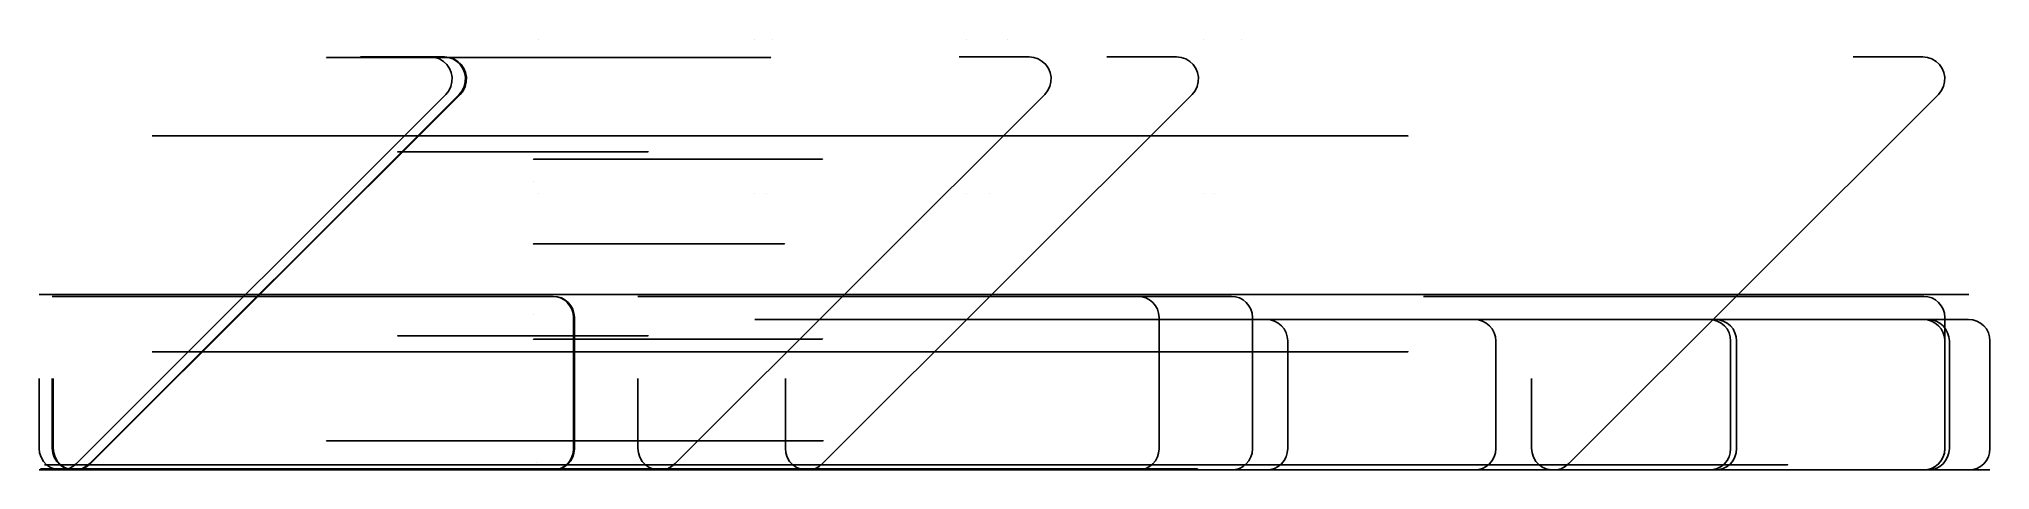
# Model space of a CAD drawing. Header units: metres. Extents: x 34 to 1500, y 34 to 358.
import ezdxf

# ---------------------------------------------------------------- set-up
doc = ezdxf.new("R2010")
doc.units = ezdxf.units.M
for name, color, linetype in [('RBAR-T10-E', 2, 'Continuous'), ('RBAR-T16-F', 4, 'Continuous'), ('RBAR-T16-G', 4, 'Continuous'), ('RBAR-T16-G1', 4, 'Continuous'), ('RBAR-T16-G2', 4, 'Continuous'), ('RBAR-T16-I', 4, 'Continuous'), ('RBAR-T16-J', 4, 'Continuous'), ('RBAR-T16-J1', 4, 'Continuous'), ('RBAR-T16-J2', 4, 'Continuous'), ('RBAR-T16-J3', 4, 'Continuous'), ('RBAR-T16-J4', 4, 'Continuous'), ('RBAR-T20-H', 5, 'Continuous'), ('RBAR-T8-A', 1, 'Continuous'), ('RBAR-T8-A1', 1, 'Continuous'), ('RBAR-T8-A2', 1, 'Continuous'), ('RBAR-T8-A3', 1, 'Continuous'), ('RBAR-T8-A4', 1, 'Continuous'), ('RBAR-T8-A5', 1, 'Continuous'), ('RBAR-T8-A6', 1, 'Continuous'), ('RBAR-T8-B', 1, 'Continuous'), ('RBAR-T8-B1', 1, 'Continuous'), ('RBAR-T8-B2', 1, 'Continuous'), ('RBAR-T8-C', 1, 'Continuous'), ('RBAR-T8-C1', 1, 'Continuous'), ('RBAR-T8-C2', 1, 'Continuous'), ('RBAR-T8-D', 1, 'Continuous')]:
    doc.layers.add(name, color=color, linetype=linetype)

msp = doc.modelspace()

# ---------------------------------------------------------------- linework, layer by layer
at = {"layer": 'RBAR-T10-E'}
for points in [[(35, 35, 283.7), (789.8, 35, 283.7), (793.8, 35, 283.3), (797.6, 35, 282.1), (801.1, 35, 280.3), (804.1, 35, 277.7), (806.6, 35, 274.7), (808.5, 35, 271.2), (809.7, 35, 267.4), (810.1, 35, 263.4), (810.1, 35, 0)], [(129.6, 35, 283.7), (884.4, 35, 283.7), (888.3, 35, 283.3), (892.1, 35, 282.1), (895.6, 35, 280.3), (898.7, 35, 277.7), (901.2, 35, 274.7), (903.1, 35, 271.2), (904.2, 35, 267.4), (904.6, 35, 263.4), (904.6, 35, 0)]]:
    msp.add_polyline3d(points, dxfattribs=at)
at = {"layer": 'RBAR-T16-F'}
for points in [[(405.5, 251.1, 38), (405.5, 251.1, 4788)], [(405.5, 151.1, 38), (405.5, 151.1, 4788)]]:
    msp.add_polyline3d(points, dxfattribs=at)
at = {"layer": 'RBAR-T16-G'}
msp.add_polyline3d([(38, 38, 0), (802, 38, 0), (808.3, 38, 0.6), (814.3, 38, 2.4), (819.8, 38, 5.4), (824.7, 38, 9.4), (828.7, 38, 14.3), (831.7, 38, 19.9), (833.5, 38, 25.9), (834.1, 38, 32.2), (834.1, 38, 253.3), (833.5, 38, 259.6), (831.7, 38, 265.6), (828.7, 38, 271.2), (824.7, 38, 276.1), (819.8, 38, 280.1), (814.3, 38, 283), (808.3, 38, 284.9), (802, 38, 285.5), (38, 38, 285.5)], dxfattribs=at)
msp.add_polyline3d([(38, 38, 0), (802, 38, 0), (808.3, 38, 0.6), (814.3, 38, 2.4), (819.8, 38, 5.4), (824.7, 38, 9.4), (828.7, 38, 14.3), (831.7, 38, 19.9), (833.5, 38, 25.9), (834.1, 38, 32.2), (834.1, 38, 253.3), (833.5, 38, 259.6), (831.7, 38, 265.6), (828.7, 38, 271.2), (824.7, 38, 276.1), (819.8, 38, 280.1), (814.3, 38, 283), (808.3, 38, 284.9), (802, 38, 285.5), (38, 38, 285.5)], dxfattribs=at)
msp.add_polyline3d([(38, 38, 0), (802, 38, 0), (808.3, 38, 0.6), (814.3, 38, 2.4), (819.8, 38, 5.4), (824.7, 38, 9.4), (828.7, 38, 14.3), (831.7, 38, 19.9), (833.5, 38, 25.9), (834.1, 38, 32.2), (834.1, 38, 253.3), (833.5, 38, 259.6), (831.7, 38, 265.6), (828.7, 38, 271.2), (824.7, 38, 276.1), (819.8, 38, 280.1), (814.3, 38, 283), (808.3, 38, 284.9), (802, 38, 285.5), (38, 38, 285.5)], dxfattribs=at)
at = {"layer": 'RBAR-T16-G1'}
for points in [[(551.9, 38, 0), (1315.7, 38, 0), (1322, 38, 0.6), (1328, 38, 2.4), (1333.6, 38, 5.4), (1338.4, 38, 9.4), (1342.4, 38, 14.3), (1345.4, 38, 19.9), (1347.2, 38, 25.9), (1347.8, 38, 32.2), (1347.8, 38, 353.7), (1347.2, 38, 360), (1345.4, 38, 366.1), (1342.4, 38, 371.6), (1338.4, 38, 376.5), (1333.6, 38, 380.5), (1328, 38, 383.5), (1322, 38, 385.3), (1315.7, 38, 385.9), (551.9, 38, 385.9)], [(552, 38, 4569.1), (1315.7, 38, 4569.1), (1322, 38, 4569.7), (1328.1, 38, 4571.5), (1333.6, 38, 4574.5), (1338.5, 38, 4578.5), (1342.5, 38, 4583.4), (1345.5, 38, 4588.9), (1347.3, 38, 4595), (1347.9, 38, 4601.3), (1347.9, 38, 4922.8), (1347.3, 38, 4929.1), (1345.5, 38, 4935.1), (1342.5, 38, 4940.7), (1338.5, 38, 4945.6), (1333.6, 38, 4949.6), (1328.1, 38, 4952.6), (1322, 38, 4954.4), (1315.7, 38, 4955), (552, 38, 4955)]]:
    msp.add_polyline3d(points, dxfattribs=at)
at = {"layer": 'RBAR-T16-G2'}
for points in [[(118.9, 285.1, 0), (1030.5, 285.1, 0), (1036.8, 285.1, 0.6), (1042.8, 285.1, 2.4), (1048.3, 285.1, 5.4), (1053.2, 285.1, 9.4), (1057.2, 285.1, 14.2), (1060.1, 285.1, 19.8), (1061.9, 285.1, 25.8), (1062.6, 285.1, 32.1), (1062.6, 285.1, 883.6), (1061.9, 285.1, 889.8), (1060.1, 285.1, 895.8), (1057.2, 285.1, 901.4), (1053.2, 285.1, 906.2), (1048.3, 285.1, 910.2), (1042.8, 285.1, 913.2), (1036.8, 285.1, 915), (1030.5, 285.1, 915.6), (269.2, 285.1, 915.6)], [(118.9, 285.1, 0), (880.3, 285.1, 0), (886.6, 285.1, 0.6), (892.6, 285.1, 2.4), (898.1, 285.1, 5.4), (903, 285.1, 9.4), (907, 285.1, 14.2), (909.9, 285.1, 19.8), (911.8, 285.1, 25.8), (912.4, 285.1, 32.1), (912.4, 285.1, 883.7), (911.8, 285.1, 889.9), (909.9, 285.1, 895.9), (907, 285.1, 901.5), (903, 285.1, 906.3), (898.1, 285.1, 910.3), (892.6, 285.1, 913.3), (886.6, 285.1, 915.1), (880.3, 285.1, 915.7), (118.9, 285.1, 915.7)], [(118.9, 122.9, 0), (1030.5, 122.9, 0), (1036.8, 122.9, 0.6), (1042.8, 122.9, 2.4), (1048.3, 122.9, 5.4), (1053.2, 122.9, 9.4), (1057.2, 122.9, 14.2), (1060.1, 122.9, 19.8), (1061.9, 122.9, 25.8), (1062.6, 122.9, 32.1), (1062.6, 122.9, 883.6), (1061.9, 122.9, 889.8), (1060.1, 122.9, 895.8), (1057.2, 122.9, 901.4), (1053.2, 122.9, 906.2), (1048.3, 122.9, 910.2), (1042.8, 122.9, 913.2), (1036.8, 122.9, 915), (1030.5, 122.9, 915.6), (269.2, 122.9, 915.6)], [(118.9, 122.9, 0), (880.3, 122.9, 0), (886.6, 122.9, 0.6), (892.6, 122.9, 2.4), (898.1, 122.9, 5.4), (903, 122.9, 9.4), (907, 122.9, 14.2), (909.9, 122.9, 19.8), (911.8, 122.9, 25.8), (912.4, 122.9, 32.1), (912.4, 122.9, 883.7), (911.8, 122.9, 889.9), (909.9, 122.9, 895.9), (907, 122.9, 901.5), (903, 122.9, 906.3), (898.1, 122.9, 910.3), (892.6, 122.9, 913.3), (886.6, 122.9, 915.1), (880.3, 122.9, 915.7), (118.9, 122.9, 915.7)]]:
    msp.add_polyline3d(points, dxfattribs=at)
at = {"layer": 'RBAR-T16-I'}
msp.add_polyline3d([(594.2, 204, 38), (594.2, 204, 987), (594.1, 204, 990.3), (593.6, 204, 993.5), (592.8, 204, 996.7), (407, 204, 1585.9), (406.2, 204, 1589), (405.7, 204, 1592.3), (405.5, 204, 1595.5), (405.5, 204, 4146.3), (405.7, 204, 4149.6), (406.2, 204, 4152.8), (407, 204, 4156), (462.9, 204, 4333.3), (463.7, 204, 4336.5), (464.2, 204, 4339.7), (464.4, 204, 4343), (464.4, 204, 4850.2)], dxfattribs=at)
at = {"layer": 'RBAR-T16-J'}
msp.add_polyline3d([(623.3, 56, 38), (623.3, 56, 973.5), (623.1, 56, 976.7), (622.6, 56, 980), (621.8, 56, 983.1), (407, 56, 1664.4), (406.2, 56, 1667.6), (405.7, 56, 1670.8), (405.5, 56, 1674.1), (405.5, 56, 4379.6)], dxfattribs=at)
at = {"layer": 'RBAR-T16-J1'}
msp.add_polyline3d([(583.8, 344, 38), (583.8, 344, 987.5), (583.6, 344, 990.7), (583.1, 344, 994), (582.3, 344, 997.1), (407, 344, 1553), (406.2, 344, 1556.2), (405.7, 344, 1559.4), (405.5, 344, 1562.7), (405.5, 344, 4385.7)], dxfattribs=at)
at = {"layer": 'RBAR-T16-J2'}
for points in [[(622.8, 267.6, 38), (622.8, 267.6, 830.8), (622.6, 267.6, 834.1), (622.1, 267.6, 837.3), (621.3, 267.6, 840.5), (407, 267.6, 1520.2), (406.2, 267.6, 1523.3), (405.7, 267.6, 1526.6), (405.5, 267.6, 1529.8), (405.5, 267.6, 4379.7)], [(622.8, 132.4, 38), (622.8, 132.4, 830.8), (622.6, 132.4, 834.1), (622.1, 132.4, 837.3), (621.3, 132.4, 840.5), (407, 132.4, 1520.2), (406.2, 132.4, 1523.3), (405.7, 132.4, 1526.6), (405.5, 132.4, 1529.8), (405.5, 132.4, 4379.7)], [(467.3, 56, 38), (467.3, 56, 830.8), (467.1, 56, 834.1), (466.6, 56, 837.3), (465.8, 56, 840.5), (251.5, 56, 1520.2), (250.7, 56, 1523.3), (250.2, 56, 1526.6), (250, 56, 1529.8), (250, 56, 4379.7)]]:
    msp.add_polyline3d(points, dxfattribs=at)
at = {"layer": 'RBAR-T16-J3'}
msp.add_polyline3d([(448.7, 344, 38), (448.7, 344, 844), (448.6, 344, 847.3), (448.1, 344, 850.5), (447.2, 344, 853.7), (251.5, 344, 1474.5), (250.7, 344, 1477.7), (250.2, 344, 1480.9), (250, 344, 1484.1), (250, 344, 4382.6)], dxfattribs=at)
at = {"layer": 'RBAR-T16-J4'}
for points in [[(491.8, 273.2, 38), (491.8, 273.2, 845), (491.6, 273.2, 848.2), (491.1, 273.2, 851.4), (490.3, 273.2, 854.6), (304.9, 273.2, 1442.7), (304.1, 273.2, 1445.9), (303.6, 273.2, 1449.1), (303.4, 273.2, 1452.3), (303.4, 273.2, 4384.2)], [(491.8, 134.9, 38), (491.8, 134.9, 845), (491.6, 134.9, 848.2), (491.1, 134.9, 851.4), (490.3, 134.9, 854.6), (304.9, 134.9, 1442.7), (304.1, 134.9, 1445.9), (303.6, 134.9, 1449.1), (303.4, 134.9, 1452.3), (303.4, 134.9, 4384.2)], [(541.8, 56, 38), (541.8, 56, 845), (541.6, 56, 848.2), (541.1, 56, 851.4), (540.3, 56, 854.6), (354.9, 56, 1442.7), (354.1, 56, 1445.9), (353.6, 56, 1449.1), (353.4, 56, 1452.3), (353.4, 56, 4384.2)]]:
    msp.add_polyline3d(points, dxfattribs=at)
at = {"layer": 'RBAR-T20-H'}
msp.add_polyline3d([(407.5, 40, 2255), (407.5, 40, 4955)], dxfattribs=at)
at = {"layer": 'RBAR-T8-A'}
msp.add_polyline3d([(387, 34, 0), (1437, 34, 0)], dxfattribs=at)
msp.add_polyline3d([(387, 34, 0), (1437, 34, 0)], dxfattribs=at)
msp.add_polyline3d([(387, 34, 0), (1437, 34, 0)], dxfattribs=at)
msp.add_polyline3d([(387, 34, 0), (1437, 34, 0)], dxfattribs=at)
at = {"layer": 'RBAR-T8-A1'}
for points in [[(34, 34, 0), (1109, 34, 0)], [(400, 34, 0), (1475, 34, 0)], [(425, 34, 0), (1500, 34, 0)]]:
    msp.add_polyline3d(points, dxfattribs=at)
at = {"layer": 'RBAR-T8-A2'}
msp.add_polyline3d([(375, 34, 0), (1500, 34, 0)], dxfattribs=at)
msp.add_polyline3d([(375, 34, 0), (1500, 34, 0)], dxfattribs=at)
msp.add_polyline3d([(375, 34, 0), (1500, 34, 0)], dxfattribs=at)
msp.add_polyline3d([(375, 34, 0), (1500, 34, 0)], dxfattribs=at)
msp.add_polyline3d([(375, 34, 0), (1500, 34, 0)], dxfattribs=at)
msp.add_polyline3d([(375, 34, 0), (1500, 34, 0)], dxfattribs=at)
at = {"layer": 'RBAR-T8-A3'}
msp.add_polyline3d([(34, 34, 0), (1384, 34, 0)], dxfattribs=at)
msp.add_polyline3d([(34, 34, 0), (1384, 34, 0)], dxfattribs=at)
msp.add_polyline3d([(34, 34, 0), (1384, 34, 0)], dxfattribs=at)
msp.add_polyline3d([(34, 34, 0), (1384, 34, 0)], dxfattribs=at)
msp.add_polyline3d([(34, 34, 0), (1384, 34, 0)], dxfattribs=at)
msp.add_polyline3d([(34, 34, 0), (1384, 34, 0)], dxfattribs=at)
msp.add_polyline3d([(34, 34, 0), (1384, 34, 0)], dxfattribs=at)
msp.add_polyline3d([(34, 34, 0), (1384, 34, 0)], dxfattribs=at)
msp.add_polyline3d([(34, 34, 0), (1384, 34, 0)], dxfattribs=at)
msp.add_polyline3d([(34, 34, 0), (1384, 34, 0)], dxfattribs=at)
msp.add_polyline3d([(34, 34, 0), (1384, 34, 0)], dxfattribs=at)
msp.add_polyline3d([(34, 34, 0), (1384, 34, 0)], dxfattribs=at)
msp.add_polyline3d([(34, 34, 0), (1384, 34, 0)], dxfattribs=at)
msp.add_polyline3d([(34, 34, 0), (1384, 34, 0)], dxfattribs=at)
msp.add_polyline3d([(34, 34, 0), (1384, 34, 0)], dxfattribs=at)
msp.add_polyline3d([(34, 34, 0), (1384, 34, 0)], dxfattribs=at)
msp.add_polyline3d([(34, 34, 0), (1384, 34, 0)], dxfattribs=at)
msp.add_polyline3d([(34, 34, 0), (1384, 34, 0)], dxfattribs=at)
msp.add_polyline3d([(34, 34, 0), (1384, 34, 0)], dxfattribs=at)
msp.add_polyline3d([(34, 34, 0), (1384, 34, 0)], dxfattribs=at)
msp.add_polyline3d([(34, 34, 0), (1384, 34, 0)], dxfattribs=at)
msp.add_polyline3d([(34, 34, 0), (1384, 34, 0)], dxfattribs=at)
msp.add_polyline3d([(34, 34, 0), (1384, 34, 0)], dxfattribs=at)
msp.add_polyline3d([(34, 34, 0), (1384, 34, 0)], dxfattribs=at)
msp.add_polyline3d([(34, 34, 0), (1384, 34, 0)], dxfattribs=at)
msp.add_polyline3d([(34, 34, 0), (1384, 34, 0)], dxfattribs=at)
at = {"layer": 'RBAR-T8-A4'}
for points in [[(34, 166, 0), (1484, 166, 0)], [(34, 166, 0), (1484, 166, 0)], [(34, 166, 0), (1484, 166, 0)], [(34, 166, 0), (1484, 166, 0)], [(34, 166, 0), (1484, 166, 0)], [(34, 166, 0), (1484, 166, 0)], [(34, 166, 0), (1484, 166, 0)], [(34, 34, 0), (1484, 34, 0)], [(34, 34, 0), (1484, 34, 0)], [(34, 34, 0), (1484, 34, 0)], [(34, 34, 0), (1484, 34, 0)], [(34, 34, 0), (1484, 34, 0)], [(34, 34, 0), (1484, 34, 0)], [(34, 34, 0), (1484, 34, 0)], [(34, 34, 0), (1484, 34, 0)], [(34, 34, 0), (1484, 34, 0)], [(34, 34, 0), (1484, 34, 0)], [(34, 34, 0), (1484, 34, 0)], [(34, 34, 0), (1484, 34, 0)], [(34, 34, 0), (1484, 34, 0)], [(34, 34, 0), (1484, 34, 0)], [(34, 34, 0), (1484, 34, 0)], [(34, 34, 0), (1484, 34, 0)], [(34, 34, 0), (1484, 34, 0)], [(34, 34, 0), (1484, 34, 0)], [(34, 34, 0), (1484, 34, 0)]]:
    msp.add_polyline3d(points, dxfattribs=at)
at = {"layer": 'RBAR-T8-A5'}
for points in [[(409.3, 358, 34), (409.3, 358, 4784)], [(572, 358, 34), (572, 358, 4784)], [(585.4, 358, 34), (585.4, 358, 4784)], [(409.3, 242, 34), (409.3, 242, 4784)], [(572, 242, 34), (572, 242, 4784)], [(580.3, 242, 34), (580.3, 242, 4784)], [(730.6, 242, 34), (730.6, 242, 4784)]]:
    msp.add_polyline3d(points, dxfattribs=at)
at = {"layer": 'RBAR-T8-A6'}
for points in [[(730.6, 358, 34), (730.6, 358, 4934)], [(761.5, 358, 34), (761.5, 358, 4934)], [(909.2, 358, 34), (909.2, 358, 4934)], [(937.6, 358, 34), (937.6, 358, 4934)], [(748.2, 242, 34), (748.2, 242, 4934)], [(909.2, 242, 34), (909.2, 242, 4934)], [(917.6, 242, 34), (917.6, 242, 4934)]]:
    msp.add_polyline3d(points, dxfattribs=at)
at = {"layer": 'RBAR-T8-B'}
for points in [[(572, 34, 0), (956.2, 34, 0), (959.3, 34.3, 0), (962.3, 35.2, 0), (965.1, 36.7, 0), (967.6, 38.7, 0), (969.6, 41.2, 0), (971.1, 44, 0), (972, 47, 0), (972.3, 50.2, 0), (972.3, 131.1, 0), (972, 134.2, 0), (971.1, 137.2, 0), (969.6, 140, 0), (967.6, 142.5, 0), (965.1, 144.5, 0), (962.3, 146, 0), (959.3, 146.9, 0), (956.2, 147.2, 0), (572, 147.2, 0)], [(728.4, 34, 0), (1112.6, 34, 0), (1115.7, 34.3, 0), (1118.7, 35.2, 0), (1121.5, 36.7, 0), (1124, 38.7, 0), (1126, 41.2, 0), (1127.5, 44, 0), (1128.4, 47, 0), (1128.7, 50.2, 0), (1128.7, 131.1, 0), (1128.4, 134.2, 0), (1127.5, 137.2, 0), (1126, 140, 0), (1124, 142.5, 0), (1121.5, 144.5, 0), (1118.7, 146, 0), (1115.7, 146.9, 0), (1112.6, 147.2, 0), (728.4, 147.2, 0)], [(904.8, 34, 4761), (1289, 34, 4761), (1292.1, 34.3, 4761), (1295.1, 35.2, 4761), (1297.9, 36.7, 4761), (1300.4, 38.7, 4761), (1302.4, 41.2, 4761), (1303.9, 44, 4761), (1304.8, 47, 4761), (1305.1, 50.2, 4761), (1305.1, 131.1, 4761), (1304.8, 134.2, 4761), (1303.9, 137.2, 4761), (1302.4, 140, 4761), (1300.4, 142.5, 4761), (1297.9, 144.5, 4761), (1295.1, 146, 4761), (1292.1, 146.9, 4761), (1289, 147.2, 4761), (904.8, 147.2, 4761)], [(909.2, 34, 37.3), (1293.4, 34, 37.3), (1296.6, 34.3, 37.3), (1299.6, 35.2, 37.3), (1302.4, 36.7, 37.3), (1304.9, 38.7, 37.3), (1306.9, 41.2, 37.3), (1308.4, 44, 37.3), (1309.3, 47, 37.3), (1309.6, 50.2, 37.3), (1309.6, 131.1, 37.3), (1309.3, 134.2, 37.3), (1308.4, 137.2, 37.3), (1306.9, 140, 37.3), (1304.9, 142.5, 37.3), (1302.4, 144.5, 37.3), (1299.6, 146, 37.3), (1296.6, 146.9, 37.3), (1293.4, 147.2, 37.3), (909.2, 147.2, 37.3)], [(1065.6, 34, 0), (1449.8, 34, 0), (1453, 34.3, 0), (1456, 35.2, 0), (1458.8, 36.7, 0), (1461.3, 38.7, 0), (1463.3, 41.2, 0), (1464.8, 44, 0), (1465.7, 47, 0), (1466, 50.2, 0), (1466, 131.1, 0), (1465.7, 134.2, 0), (1464.8, 137.2, 0), (1463.3, 140, 0), (1461.3, 142.5, 0), (1458.8, 144.5, 0), (1456, 146, 0), (1453, 146.9, 0), (1449.8, 147.2, 0), (1065.6, 147.2, 0)], [(1065.6, 34, 0), (1449.8, 34, 0), (1453, 34.3, 0), (1456, 35.2, 0), (1458.8, 36.7, 0), (1461.3, 38.7, 0), (1463.3, 41.2, 0), (1464.8, 44, 0), (1465.7, 47, 0), (1466, 50.2, 0), (1466, 131.1, 0), (1465.7, 134.2, 0), (1464.8, 137.2, 0), (1463.3, 140, 0), (1461.3, 142.5, 0), (1458.8, 144.5, 0), (1456, 146, 0), (1453, 146.9, 0), (1449.8, 147.2, 0), (1065.6, 147.2, 0)], [(1065.6, 34, 0), (1449.8, 34, 0), (1453, 34.3, 0), (1456, 35.2, 0), (1458.8, 36.7, 0), (1461.3, 38.7, 0), (1463.3, 41.2, 0), (1464.8, 44, 0), (1465.7, 47, 0), (1466, 50.2, 0), (1466, 131.1, 0), (1465.7, 134.2, 0), (1464.8, 137.2, 0), (1463.3, 140, 0), (1461.3, 142.5, 0), (1458.8, 144.5, 0), (1456, 146, 0), (1453, 146.9, 0), (1449.8, 147.2, 0), (1065.6, 147.2, 0)], [(1069.1, 34, 0), (1453.3, 34, 0), (1456.4, 34.3, 0), (1459.5, 35.2, 0), (1462.3, 36.7, 0), (1464.7, 38.7, 0), (1466.7, 41.2, 0), (1468.2, 44, 0), (1469.2, 47, 0), (1469.5, 50.2, 0), (1469.5, 131.1, 0), (1469.2, 134.2, 0), (1468.2, 137.2, 0), (1466.7, 140, 0), (1464.7, 142.5, 0), (1462.3, 144.5, 0), (1459.5, 146, 0), (1456.4, 146.9, 0), (1453.3, 147.2, 0), (1069.1, 147.2, 0)], [(1099.6, 34, 0), (1483.8, 34, 0), (1487, 34.3, 0), (1490, 35.2, 0), (1492.8, 36.7, 0), (1495.3, 38.7, 0), (1497.3, 41.2, 0), (1498.8, 44, 0), (1499.7, 47, 0), (1500, 50.2, 0), (1500, 131.1, 0), (1499.7, 134.2, 0), (1498.8, 137.2, 0), (1497.3, 140, 0), (1495.3, 142.5, 0), (1492.8, 144.5, 0), (1490, 146, 0), (1487, 146.9, 0), (1483.8, 147.2, 0), (1099.6, 147.2, 0)], [(1099.6, 34, 0), (1483.8, 34, 0), (1487, 34.3, 0), (1490, 35.2, 0), (1492.8, 36.7, 0), (1495.3, 38.7, 0), (1497.3, 41.2, 0), (1498.8, 44, 0), (1499.7, 47, 0), (1500, 50.2, 0), (1500, 131.1, 0), (1499.7, 134.2, 0), (1498.8, 137.2, 0), (1497.3, 140, 0), (1495.3, 142.5, 0), (1492.8, 144.5, 0), (1490, 146, 0), (1487, 146.9, 0), (1483.8, 147.2, 0), (1099.6, 147.2, 0)], [(1099.6, 34, 0), (1483.8, 34, 0), (1487, 34.3, 0), (1490, 35.2, 0), (1492.8, 36.7, 0), (1495.3, 38.7, 0), (1497.3, 41.2, 0), (1498.8, 44, 0), (1499.7, 47, 0), (1500, 50.2, 0), (1500, 131.1, 0), (1499.7, 134.2, 0), (1498.8, 137.2, 0), (1497.3, 140, 0), (1495.3, 142.5, 0), (1492.8, 144.5, 0), (1490, 146, 0), (1487, 146.9, 0), (1483.8, 147.2, 0), (1099.6, 147.2, 0)], [(1099.6, 34, 0), (1483.8, 34, 0), (1487, 34.3, 0), (1490, 35.2, 0), (1492.8, 36.7, 0), (1495.3, 38.7, 0), (1497.3, 41.2, 0), (1498.8, 44, 0), (1499.7, 47, 0), (1500, 50.2, 0), (1500, 131.1, 0), (1499.7, 134.2, 0), (1498.8, 137.2, 0), (1497.3, 140, 0), (1495.3, 142.5, 0), (1492.8, 144.5, 0), (1490, 146, 0), (1487, 146.9, 0), (1483.8, 147.2, 0), (1099.6, 147.2, 0)]]:
    msp.add_polyline3d(points, dxfattribs=at)
at = {"layer": 'RBAR-T8-B1'}
for points in [[(44, 34, 0), (419.7, 34, 0), (422.8, 34.3, 0), (425.8, 35.2, 0), (428.5, 36.7, 0), (430.9, 38.6, 0), (432.9, 41, 0), (434.4, 43.8, 0), (435.3, 46.7, 0), (435.6, 49.8, 0), (435.6, 148.7, 0), (435.3, 151.8, 0), (434.4, 154.8, 0), (432.9, 157.5, 0), (430.9, 159.9, 0), (428.5, 161.9, 0), (425.8, 163.3, 0), (422.8, 164.2, 0), (419.7, 164.5, 0), (44, 164.5, 0)], [(44, 34, 0), (419.7, 34, 0), (422.8, 34.3, 0), (425.8, 35.2, 0), (428.5, 36.7, 0), (430.9, 38.6, 0), (432.9, 41, 0), (434.4, 43.8, 0), (435.3, 46.7, 0), (435.6, 49.8, 0), (435.6, 148.7, 0), (435.3, 151.8, 0), (434.4, 154.8, 0), (432.9, 157.5, 0), (430.9, 159.9, 0), (428.5, 161.9, 0), (425.8, 163.3, 0), (422.8, 164.2, 0), (419.7, 164.5, 0), (44, 164.5, 0)], [(44, 34, 0), (419.7, 34, 0), (422.8, 34.3, 0), (425.8, 35.2, 0), (428.5, 36.7, 0), (430.9, 38.6, 0), (432.9, 41, 0), (434.4, 43.8, 0), (435.3, 46.7, 0), (435.6, 49.8, 0), (435.6, 148.7, 0), (435.3, 151.8, 0), (434.4, 154.8, 0), (432.9, 157.5, 0), (430.9, 159.9, 0), (428.5, 161.9, 0), (425.8, 163.3, 0), (422.8, 164.2, 0), (419.7, 164.5, 0), (44, 164.5, 0)], [(44, 34, 0), (419.7, 34, 0), (422.8, 34.3, 0), (425.8, 35.2, 0), (428.5, 36.7, 0), (430.9, 38.6, 0), (432.9, 41, 0), (434.4, 43.8, 0), (435.3, 46.7, 0), (435.6, 49.8, 0), (435.6, 148.7, 0), (435.3, 151.8, 0), (434.4, 154.8, 0), (432.9, 157.5, 0), (430.9, 159.9, 0), (428.5, 161.9, 0), (425.8, 163.3, 0), (422.8, 164.2, 0), (419.7, 164.5, 0), (44, 164.5, 0)], [(44, 34, 0), (419.7, 34, 0), (422.8, 34.3, 0), (425.8, 35.2, 0), (428.5, 36.7, 0), (430.9, 38.6, 0), (432.9, 41, 0), (434.4, 43.8, 0), (435.3, 46.7, 0), (435.6, 49.8, 0), (435.6, 148.7, 0), (435.3, 151.8, 0), (434.4, 154.8, 0), (432.9, 157.5, 0), (430.9, 159.9, 0), (428.5, 161.9, 0), (425.8, 163.3, 0), (422.8, 164.2, 0), (419.7, 164.5, 0), (44, 164.5, 0)], [(44, 34, 0), (419.7, 34, 0), (422.8, 34.3, 0), (425.8, 35.2, 0), (428.5, 36.7, 0), (430.9, 38.6, 0), (432.9, 41, 0), (434.4, 43.8, 0), (435.3, 46.7, 0), (435.6, 49.8, 0), (435.6, 148.7, 0), (435.3, 151.8, 0), (434.4, 154.8, 0), (432.9, 157.5, 0), (430.9, 159.9, 0), (428.5, 161.9, 0), (425.8, 163.3, 0), (422.8, 164.2, 0), (419.7, 164.5, 0), (44, 164.5, 0)], [(44.7, 34, 0), (420.4, 34, 0), (423.5, 34.3, 0), (426.5, 35.2, 0), (429.2, 36.7, 0), (431.6, 38.6, 0), (433.6, 41, 0), (435, 43.8, 0), (435.9, 46.7, 0), (436.3, 49.8, 0), (436.3, 148.7, 0), (435.9, 151.8, 0), (435, 154.8, 0), (433.6, 157.5, 0), (431.6, 159.9, 0), (429.2, 161.9, 0), (426.5, 163.3, 0), (423.5, 164.2, 0), (420.4, 164.5, 0), (44.7, 164.5, 0)], [(44.7, 34, 0), (420.4, 34, 0), (423.5, 34.3, 0), (426.5, 35.2, 0), (429.2, 36.7, 0), (431.6, 38.6, 0), (433.6, 41, 0), (435, 43.8, 0), (435.9, 46.7, 0), (436.3, 49.8, 0), (436.3, 148.7, 0), (435.9, 151.8, 0), (435, 154.8, 0), (433.6, 157.5, 0), (431.6, 159.9, 0), (429.2, 161.9, 0), (426.5, 163.3, 0), (423.5, 164.2, 0), (420.4, 164.5, 0), (44.7, 164.5, 0)], [(44.7, 34, 0), (420.4, 34, 0), (423.5, 34.3, 0), (426.5, 35.2, 0), (429.2, 36.7, 0), (431.6, 38.6, 0), (433.6, 41, 0), (435, 43.8, 0), (435.9, 46.7, 0), (436.3, 49.8, 0), (436.3, 148.7, 0), (435.9, 151.8, 0), (435, 154.8, 0), (433.6, 157.5, 0), (431.6, 159.9, 0), (429.2, 161.9, 0), (426.5, 163.3, 0), (423.5, 164.2, 0), (420.4, 164.5, 0), (44.7, 164.5, 0)], [(44.7, 34, 0), (420.4, 34, 0), (423.5, 34.3, 0), (426.5, 35.2, 0), (429.2, 36.7, 0), (431.6, 38.6, 0), (433.6, 41, 0), (435, 43.8, 0), (435.9, 46.7, 0), (436.3, 49.8, 0), (436.3, 148.7, 0), (435.9, 151.8, 0), (435, 154.8, 0), (433.6, 157.5, 0), (431.6, 159.9, 0), (429.2, 161.9, 0), (426.5, 163.3, 0), (423.5, 164.2, 0), (420.4, 164.5, 0), (44.7, 164.5, 0)], [(44.7, 34, 0), (420.4, 34, 0), (423.5, 34.3, 0), (426.5, 35.2, 0), (429.2, 36.7, 0), (431.6, 38.6, 0), (433.6, 41, 0), (435, 43.8, 0), (435.9, 46.7, 0), (436.3, 49.8, 0), (436.3, 148.7, 0), (435.9, 151.8, 0), (435, 154.8, 0), (433.6, 157.5, 0), (431.6, 159.9, 0), (429.2, 161.9, 0), (426.5, 163.3, 0), (423.5, 164.2, 0), (420.4, 164.5, 0), (44.7, 164.5, 0)], [(44.7, 34, 0), (420.4, 34, 0), (423.5, 34.3, 0), (426.5, 35.2, 0), (429.2, 36.7, 0), (431.6, 38.6, 0), (433.6, 41, 0), (435, 43.8, 0), (435.9, 46.7, 0), (436.3, 49.8, 0), (436.3, 148.7, 0), (435.9, 151.8, 0), (435, 154.8, 0), (433.6, 157.5, 0), (431.6, 159.9, 0), (429.2, 161.9, 0), (426.5, 163.3, 0), (423.5, 164.2, 0), (420.4, 164.5, 0), (44.7, 164.5, 0)], [(44.7, 34, 0), (420.4, 34, 0), (423.5, 34.3, 0), (426.5, 35.2, 0), (429.2, 36.7, 0), (431.6, 38.6, 0), (433.6, 41, 0), (435, 43.8, 0), (435.9, 46.7, 0), (436.3, 49.8, 0), (436.3, 148.7, 0), (435.9, 151.8, 0), (435, 154.8, 0), (433.6, 157.5, 0), (431.6, 159.9, 0), (429.2, 161.9, 0), (426.5, 163.3, 0), (423.5, 164.2, 0), (420.4, 164.5, 0), (44.7, 164.5, 0)], [(484, 34, 0), (859.7, 34, 0), (862.8, 34.3, 0), (865.8, 35.2, 0), (868.5, 36.7, 0), (870.9, 38.6, 0), (872.9, 41, 0), (874.4, 43.8, 0), (875.3, 46.7, 0), (875.6, 49.8, 0), (875.6, 148.7, 0), (875.3, 151.8, 0), (874.4, 154.8, 0), (872.9, 157.5, 0), (870.9, 159.9, 0), (868.5, 161.9, 0), (865.8, 163.3, 0), (862.8, 164.2, 0), (859.7, 164.5, 0), (484, 164.5, 0)], [(484, 34, 0), (859.7, 34, 0), (862.8, 34.3, 0), (865.8, 35.2, 0), (868.5, 36.7, 0), (870.9, 38.6, 0), (872.9, 41, 0), (874.4, 43.8, 0), (875.3, 46.7, 0), (875.6, 49.8, 0), (875.6, 148.7, 0), (875.3, 151.8, 0), (874.4, 154.8, 0), (872.9, 157.5, 0), (870.9, 159.9, 0), (868.5, 161.9, 0), (865.8, 163.3, 0), (862.8, 164.2, 0), (859.7, 164.5, 0), (484, 164.5, 0)], [(484, 34, 0), (859.7, 34, 0), (862.8, 34.3, 0), (865.8, 35.2, 0), (868.5, 36.7, 0), (870.9, 38.6, 0), (872.9, 41, 0), (874.4, 43.8, 0), (875.3, 46.7, 0), (875.6, 49.8, 0), (875.6, 148.7, 0), (875.3, 151.8, 0), (874.4, 154.8, 0), (872.9, 157.5, 0), (870.9, 159.9, 0), (868.5, 161.9, 0), (865.8, 163.3, 0), (862.8, 164.2, 0), (859.7, 164.5, 0), (484, 164.5, 0)], [(484, 34, 0), (859.7, 34, 0), (862.8, 34.3, 0), (865.8, 35.2, 0), (868.5, 36.7, 0), (870.9, 38.6, 0), (872.9, 41, 0), (874.4, 43.8, 0), (875.3, 46.7, 0), (875.6, 49.8, 0), (875.6, 148.7, 0), (875.3, 151.8, 0), (874.4, 154.8, 0), (872.9, 157.5, 0), (870.9, 159.9, 0), (868.5, 161.9, 0), (865.8, 163.3, 0), (862.8, 164.2, 0), (859.7, 164.5, 0), (484, 164.5, 0)], [(484, 34, 0), (859.7, 34, 0), (862.8, 34.3, 0), (865.8, 35.2, 0), (868.5, 36.7, 0), (870.9, 38.6, 0), (872.9, 41, 0), (874.4, 43.8, 0), (875.3, 46.7, 0), (875.6, 49.8, 0), (875.6, 148.7, 0), (875.3, 151.8, 0), (874.4, 154.8, 0), (872.9, 157.5, 0), (870.9, 159.9, 0), (868.5, 161.9, 0), (865.8, 163.3, 0), (862.8, 164.2, 0), (859.7, 164.5, 0), (484, 164.5, 0)], [(554.2, 34, 0), (930, 34, 0), (933, 34.3, 0), (936, 35.2, 0), (938.8, 36.7, 0), (941.2, 38.6, 0), (943.1, 41, 0), (944.6, 43.8, 0), (945.5, 46.7, 0), (945.8, 49.8, 0), (945.8, 148.7, 0), (945.5, 151.8, 0), (944.6, 154.8, 0), (943.1, 157.5, 0), (941.2, 159.9, 0), (938.8, 161.9, 0), (936, 163.3, 0), (933, 164.2, 0), (930, 164.5, 0), (554.2, 164.5, 0)], [(554.2, 34, 0), (930, 34, 0), (933, 34.3, 0), (936, 35.2, 0), (938.8, 36.7, 0), (941.2, 38.6, 0), (943.1, 41, 0), (944.6, 43.8, 0), (945.5, 46.7, 0), (945.8, 49.8, 0), (945.8, 148.7, 0), (945.5, 151.8, 0), (944.6, 154.8, 0), (943.1, 157.5, 0), (941.2, 159.9, 0), (938.8, 161.9, 0), (936, 163.3, 0), (933, 164.2, 0), (930, 164.5, 0), (554.2, 164.5, 0)], [(1074.4, 34, 0), (1450.2, 34, 0), (1453.3, 34.3, 0), (1456.2, 35.2, 0), (1459, 36.7, 0), (1461.4, 38.6, 0), (1463.3, 41, 0), (1464.8, 43.8, 0), (1465.7, 46.7, 0), (1466, 49.8, 0), (1466, 148.7, 0), (1465.7, 151.8, 0), (1464.8, 154.8, 0), (1463.3, 157.5, 0), (1461.4, 159.9, 0), (1459, 161.9, 0), (1456.2, 163.3, 0), (1453.3, 164.2, 0), (1450.2, 164.5, 0), (1074.4, 164.5, 0)], [(1074.4, 34, 0), (1450.2, 34, 0), (1453.3, 34.3, 0), (1456.2, 35.2, 0), (1459, 36.7, 0), (1461.4, 38.6, 0), (1463.3, 41, 0), (1464.8, 43.8, 0), (1465.7, 46.7, 0), (1466, 49.8, 0), (1466, 148.7, 0), (1465.7, 151.8, 0), (1464.8, 154.8, 0), (1463.3, 157.5, 0), (1461.4, 159.9, 0), (1459, 161.9, 0), (1456.2, 163.3, 0), (1453.3, 164.2, 0), (1450.2, 164.5, 0), (1074.4, 164.5, 0)], [(1074.4, 34, 0), (1450.2, 34, 0), (1453.3, 34.3, 0), (1456.2, 35.2, 0), (1459, 36.7, 0), (1461.4, 38.6, 0), (1463.3, 41, 0), (1464.8, 43.8, 0), (1465.7, 46.7, 0), (1466, 49.8, 0), (1466, 148.7, 0), (1465.7, 151.8, 0), (1464.8, 154.8, 0), (1463.3, 157.5, 0), (1461.4, 159.9, 0), (1459, 161.9, 0), (1456.2, 163.3, 0), (1453.3, 164.2, 0), (1450.2, 164.5, 0), (1074.4, 164.5, 0)], [(1074.4, 34, 0), (1450.2, 34, 0), (1453.3, 34.3, 0), (1456.2, 35.2, 0), (1459, 36.7, 0), (1461.4, 38.6, 0), (1463.3, 41, 0), (1464.8, 43.8, 0), (1465.7, 46.7, 0), (1466, 49.8, 0), (1466, 148.7, 0), (1465.7, 151.8, 0), (1464.8, 154.8, 0), (1463.3, 157.5, 0), (1461.4, 159.9, 0), (1459, 161.9, 0), (1456.2, 163.3, 0), (1453.3, 164.2, 0), (1450.2, 164.5, 0), (1074.4, 164.5, 0)], [(1074.4, 34, 0), (1450.2, 34, 0), (1453.3, 34.3, 0), (1456.2, 35.2, 0), (1459, 36.7, 0), (1461.4, 38.6, 0), (1463.3, 41, 0), (1464.8, 43.8, 0), (1465.7, 46.7, 0), (1466, 49.8, 0), (1466, 148.7, 0), (1465.7, 151.8, 0), (1464.8, 154.8, 0), (1463.3, 157.5, 0), (1461.4, 159.9, 0), (1459, 161.9, 0), (1456.2, 163.3, 0), (1453.3, 164.2, 0), (1450.2, 164.5, 0), (1074.4, 164.5, 0)], [(1074.4, 34, 0), (1450.2, 34, 0), (1453.3, 34.3, 0), (1456.2, 35.2, 0), (1459, 36.7, 0), (1461.4, 38.6, 0), (1463.3, 41, 0), (1464.8, 43.8, 0), (1465.7, 46.7, 0), (1466, 49.8, 0), (1466, 148.7, 0), (1465.7, 151.8, 0), (1464.8, 154.8, 0), (1463.3, 157.5, 0), (1461.4, 159.9, 0), (1459, 161.9, 0), (1456.2, 163.3, 0), (1453.3, 164.2, 0), (1450.2, 164.5, 0), (1074.4, 164.5, 0)], [(1074.4, 34, 0), (1450.2, 34, 0), (1453.3, 34.3, 0), (1456.2, 35.2, 0), (1459, 36.7, 0), (1461.4, 38.6, 0), (1463.3, 41, 0), (1464.8, 43.8, 0), (1465.7, 46.7, 0), (1466, 49.8, 0), (1466, 148.7, 0), (1465.7, 151.8, 0), (1464.8, 154.8, 0), (1463.3, 157.5, 0), (1461.4, 159.9, 0), (1459, 161.9, 0), (1456.2, 163.3, 0), (1453.3, 164.2, 0), (1450.2, 164.5, 0), (1074.4, 164.5, 0)], [(1074.4, 34, 0), (1450.2, 34, 0), (1453.3, 34.3, 0), (1456.2, 35.2, 0), (1459, 36.7, 0), (1461.4, 38.6, 0), (1463.3, 41, 0), (1464.8, 43.8, 0), (1465.7, 46.7, 0), (1466, 49.8, 0), (1466, 148.7, 0), (1465.7, 151.8, 0), (1464.8, 154.8, 0), (1463.3, 157.5, 0), (1461.4, 159.9, 0), (1459, 161.9, 0), (1456.2, 163.3, 0), (1453.3, 164.2, 0), (1450.2, 164.5, 0), (1074.4, 164.5, 0)], [(1074.4, 34, 0), (1450.2, 34, 0), (1453.3, 34.3, 0), (1456.2, 35.2, 0), (1459, 36.7, 0), (1461.4, 38.6, 0), (1463.3, 41, 0), (1464.8, 43.8, 0), (1465.7, 46.7, 0), (1466, 49.8, 0), (1466, 148.7, 0), (1465.7, 151.8, 0), (1464.8, 154.8, 0), (1463.3, 157.5, 0), (1461.4, 159.9, 0), (1459, 161.9, 0), (1456.2, 163.3, 0), (1453.3, 164.2, 0), (1450.2, 164.5, 0), (1074.4, 164.5, 0)], [(1074.4, 34, 0), (1450.2, 34, 0), (1453.3, 34.3, 0), (1456.2, 35.2, 0), (1459, 36.7, 0), (1461.4, 38.6, 0), (1463.3, 41, 0), (1464.8, 43.8, 0), (1465.7, 46.7, 0), (1466, 49.8, 0), (1466, 148.7, 0), (1465.7, 151.8, 0), (1464.8, 154.8, 0), (1463.3, 157.5, 0), (1461.4, 159.9, 0), (1459, 161.9, 0), (1456.2, 163.3, 0), (1453.3, 164.2, 0), (1450.2, 164.5, 0), (1074.4, 164.5, 0)]]:
    msp.add_polyline3d(points, dxfattribs=at)
at = {"layer": 'RBAR-T8-B2'}
for points in [[(401.5, 34, 0), (825.9, 34, 0), (829, 34, 0.3), (832.1, 34, 1.2), (834.9, 34, 2.7), (837.3, 34, 4.7), (839.3, 34, 7.2), (840.8, 34, 10), (841.7, 34, 13), (842.1, 34, 16.2), (842.1, 34, 66.7), (841.7, 34, 69.8), (840.8, 34, 72.9), (839.3, 34, 75.7), (837.3, 34, 78.1), (834.9, 34, 80.1), (832.1, 34, 81.6), (829, 34, 82.5), (825.9, 34, 82.9), (401.5, 34, 82.9)], [(401.5, 34, 0), (825.9, 34, 0), (829, 34, 0.3), (832.1, 34, 1.2), (834.9, 34, 2.7), (837.3, 34, 4.7), (839.3, 34, 7.2), (840.8, 34, 10), (841.7, 34, 13), (842.1, 34, 16.2), (842.1, 34, 66.7), (841.7, 34, 69.8), (840.8, 34, 72.9), (839.3, 34, 75.7), (837.3, 34, 78.1), (834.9, 34, 80.1), (832.1, 34, 81.6), (829, 34, 82.5), (825.9, 34, 82.9), (401.5, 34, 82.9)], [(401.5, 34, 0), (825.9, 34, 0), (829, 34, 0.3), (832.1, 34, 1.2), (834.9, 34, 2.7), (837.3, 34, 4.7), (839.3, 34, 7.2), (840.8, 34, 10), (841.7, 34, 13), (842.1, 34, 16.2), (842.1, 34, 66.7), (841.7, 34, 69.8), (840.8, 34, 72.9), (839.3, 34, 75.7), (837.3, 34, 78.1), (834.9, 34, 80.1), (832.1, 34, 81.6), (829, 34, 82.5), (825.9, 34, 82.9), (401.5, 34, 82.9)], [(401.5, 34, 0), (825.9, 34, 0), (829, 34, 0.3), (832.1, 34, 1.2), (834.9, 34, 2.7), (837.3, 34, 4.7), (839.3, 34, 7.2), (840.8, 34, 10), (841.7, 34, 13), (842.1, 34, 16.2), (842.1, 34, 66.7), (841.7, 34, 69.8), (840.8, 34, 72.9), (839.3, 34, 75.7), (837.3, 34, 78.1), (834.9, 34, 80.1), (832.1, 34, 81.6), (829, 34, 82.5), (825.9, 34, 82.9), (401.5, 34, 82.9)], [(401.5, 34, 0), (825.9, 34, 0), (829, 34, 0.3), (832.1, 34, 1.2), (834.9, 34, 2.7), (837.3, 34, 4.7), (839.3, 34, 7.2), (840.8, 34, 10), (841.7, 34, 13), (842.1, 34, 16.2), (842.1, 34, 66.7), (841.7, 34, 69.8), (840.8, 34, 72.9), (839.3, 34, 75.7), (837.3, 34, 78.1), (834.9, 34, 80.1), (832.1, 34, 81.6), (829, 34, 82.5), (825.9, 34, 82.9), (401.5, 34, 82.9)], [(401.5, 34, 0), (825.9, 34, 0), (829, 34, 0.3), (832.1, 34, 1.2), (834.9, 34, 2.7), (837.3, 34, 4.7), (839.3, 34, 7.2), (840.8, 34, 10), (841.7, 34, 13), (842.1, 34, 16.2), (842.1, 34, 66.7), (841.7, 34, 69.8), (840.8, 34, 72.9), (839.3, 34, 75.7), (837.3, 34, 78.1), (834.9, 34, 80.1), (832.1, 34, 81.6), (829, 34, 82.5), (825.9, 34, 82.9), (401.5, 34, 82.9)], [(401.5, 34, 0), (825.9, 34, 0), (829, 34, 0.3), (832.1, 34, 1.2), (834.9, 34, 2.7), (837.3, 34, 4.7), (839.3, 34, 7.2), (840.8, 34, 10), (841.7, 34, 13), (842.1, 34, 16.2), (842.1, 34, 66.7), (841.7, 34, 69.8), (840.8, 34, 72.9), (839.3, 34, 75.7), (837.3, 34, 78.1), (834.9, 34, 80.1), (832.1, 34, 81.6), (829, 34, 82.5), (825.9, 34, 82.9), (401.5, 34, 82.9)], [(401.5, 34, 0), (825.9, 34, 0), (829, 34, 0.3), (832.1, 34, 1.2), (834.9, 34, 2.7), (837.3, 34, 4.7), (839.3, 34, 7.2), (840.8, 34, 10), (841.7, 34, 13), (842.1, 34, 16.2), (842.1, 34, 66.7), (841.7, 34, 69.8), (840.8, 34, 72.9), (839.3, 34, 75.7), (837.3, 34, 78.1), (834.9, 34, 80.1), (832.1, 34, 81.6), (829, 34, 82.5), (825.9, 34, 82.9), (401.5, 34, 82.9)], [(401.5, 34, 0), (825.9, 34, 0), (829, 34, 0.3), (832.1, 34, 1.2), (834.9, 34, 2.7), (837.3, 34, 4.7), (839.3, 34, 7.2), (840.8, 34, 10), (841.7, 34, 13), (842.1, 34, 16.2), (842.1, 34, 66.7), (841.7, 34, 69.8), (840.8, 34, 72.9), (839.3, 34, 75.7), (837.3, 34, 78.1), (834.9, 34, 80.1), (832.1, 34, 81.6), (829, 34, 82.5), (825.9, 34, 82.9), (401.5, 34, 82.9)], [(401.5, 34, 0), (825.9, 34, 0), (829, 34, 0.3), (832.1, 34, 1.2), (834.9, 34, 2.7), (837.3, 34, 4.7), (839.3, 34, 7.2), (840.8, 34, 10), (841.7, 34, 13), (842.1, 34, 16.2), (842.1, 34, 66.7), (841.7, 34, 69.8), (840.8, 34, 72.9), (839.3, 34, 75.7), (837.3, 34, 78.1), (834.9, 34, 80.1), (832.1, 34, 81.6), (829, 34, 82.5), (825.9, 34, 82.9), (401.5, 34, 82.9)], [(401.5, 34, 0), (825.9, 34, 0), (829, 34, 0.3), (832.1, 34, 1.2), (834.9, 34, 2.7), (837.3, 34, 4.7), (839.3, 34, 7.2), (840.8, 34, 10), (841.7, 34, 13), (842.1, 34, 16.2), (842.1, 34, 66.7), (841.7, 34, 69.8), (840.8, 34, 72.9), (839.3, 34, 75.7), (837.3, 34, 78.1), (834.9, 34, 80.1), (832.1, 34, 81.6), (829, 34, 82.5), (825.9, 34, 82.9), (401.5, 34, 82.9)], [(401.5, 34, 0), (825.9, 34, 0), (829, 34, 0.3), (832.1, 34, 1.2), (834.9, 34, 2.7), (837.3, 34, 4.7), (839.3, 34, 7.2), (840.8, 34, 10), (841.7, 34, 13), (842.1, 34, 16.2), (842.1, 34, 66.7), (841.7, 34, 69.8), (840.8, 34, 72.9), (839.3, 34, 75.7), (837.3, 34, 78.1), (834.9, 34, 80.1), (832.1, 34, 81.6), (829, 34, 82.5), (825.9, 34, 82.9), (401.5, 34, 82.9)], [(401.5, 34, 0), (825.9, 34, 0), (829, 34, 0.3), (832.1, 34, 1.2), (834.9, 34, 2.7), (837.3, 34, 4.7), (839.3, 34, 7.2), (840.8, 34, 10), (841.7, 34, 13), (842.1, 34, 16.2), (842.1, 34, 66.7), (841.7, 34, 69.8), (840.8, 34, 72.9), (839.3, 34, 75.7), (837.3, 34, 78.1), (834.9, 34, 80.1), (832.1, 34, 81.6), (829, 34, 82.5), (825.9, 34, 82.9), (401.5, 34, 82.9)], [(401.5, 34, 0), (825.9, 34, 0), (829, 34, 0.3), (832.1, 34, 1.2), (834.9, 34, 2.7), (837.3, 34, 4.7), (839.3, 34, 7.2), (840.8, 34, 10), (841.7, 34, 13), (842.1, 34, 16.2), (842.1, 34, 66.7), (841.7, 34, 69.8), (840.8, 34, 72.9), (839.3, 34, 75.7), (837.3, 34, 78.1), (834.9, 34, 80.1), (832.1, 34, 81.6), (829, 34, 82.5), (825.9, 34, 82.9), (401.5, 34, 82.9)], [(401.5, 34, 0), (825.9, 34, 0), (829, 34, 0.3), (832.1, 34, 1.2), (834.9, 34, 2.7), (837.3, 34, 4.7), (839.3, 34, 7.2), (840.8, 34, 10), (841.7, 34, 13), (842.1, 34, 16.2), (842.1, 34, 66.7), (841.7, 34, 69.8), (840.8, 34, 72.9), (839.3, 34, 75.7), (837.3, 34, 78.1), (834.9, 34, 80.1), (832.1, 34, 81.6), (829, 34, 82.5), (825.9, 34, 82.9), (401.5, 34, 82.9)], [(401.5, 34, 0), (825.9, 34, 0), (829, 34, 0.3), (832.1, 34, 1.2), (834.9, 34, 2.7), (837.3, 34, 4.7), (839.3, 34, 7.2), (840.8, 34, 10), (841.7, 34, 13), (842.1, 34, 16.2), (842.1, 34, 66.7), (841.7, 34, 69.8), (840.8, 34, 72.9), (839.3, 34, 75.7), (837.3, 34, 78.1), (834.9, 34, 80.1), (832.1, 34, 81.6), (829, 34, 82.5), (825.9, 34, 82.9), (401.5, 34, 82.9)], [(401.5, 34, 0), (825.9, 34, 0), (829, 34, 0.3), (832.1, 34, 1.2), (834.9, 34, 2.7), (837.3, 34, 4.7), (839.3, 34, 7.2), (840.8, 34, 10), (841.7, 34, 13), (842.1, 34, 16.2), (842.1, 34, 66.7), (841.7, 34, 69.8), (840.8, 34, 72.9), (839.3, 34, 75.7), (837.3, 34, 78.1), (834.9, 34, 80.1), (832.1, 34, 81.6), (829, 34, 82.5), (825.9, 34, 82.9), (401.5, 34, 82.9)], [(401.5, 34, 0), (825.9, 34, 0), (829, 34, 0.3), (832.1, 34, 1.2), (834.9, 34, 2.7), (837.3, 34, 4.7), (839.3, 34, 7.2), (840.8, 34, 10), (841.7, 34, 13), (842.1, 34, 16.2), (842.1, 34, 66.7), (841.7, 34, 69.8), (840.8, 34, 72.9), (839.3, 34, 75.7), (837.3, 34, 78.1), (834.9, 34, 80.1), (832.1, 34, 81.6), (829, 34, 82.5), (825.9, 34, 82.9), (401.5, 34, 82.9)], [(401.5, 34, 0), (825.9, 34, 0), (829, 34, 0.3), (832.1, 34, 1.2), (834.9, 34, 2.7), (837.3, 34, 4.7), (839.3, 34, 7.2), (840.8, 34, 10), (841.7, 34, 13), (842.1, 34, 16.2), (842.1, 34, 66.7), (841.7, 34, 69.8), (840.8, 34, 72.9), (839.3, 34, 75.7), (837.3, 34, 78.1), (834.9, 34, 80.1), (832.1, 34, 81.6), (829, 34, 82.5), (825.9, 34, 82.9), (401.5, 34, 82.9)], [(401.5, 34, 0), (825.9, 34, 0), (829, 34, 0.3), (832.1, 34, 1.2), (834.9, 34, 2.7), (837.3, 34, 4.7), (839.3, 34, 7.2), (840.8, 34, 10), (841.7, 34, 13), (842.1, 34, 16.2), (842.1, 34, 66.7), (841.7, 34, 69.8), (840.8, 34, 72.9), (839.3, 34, 75.7), (837.3, 34, 78.1), (834.9, 34, 80.1), (832.1, 34, 81.6), (829, 34, 82.5), (825.9, 34, 82.9), (401.5, 34, 82.9)], [(401.5, 34, 0), (825.9, 34, 0), (829, 34, 0.3), (832.1, 34, 1.2), (834.9, 34, 2.7), (837.3, 34, 4.7), (839.3, 34, 7.2), (840.8, 34, 10), (841.7, 34, 13), (842.1, 34, 16.2), (842.1, 34, 66.7), (841.7, 34, 69.8), (840.8, 34, 72.9), (839.3, 34, 75.7), (837.3, 34, 78.1), (834.9, 34, 80.1), (832.1, 34, 81.6), (829, 34, 82.5), (825.9, 34, 82.9), (401.5, 34, 82.9)], [(874, 34, 2792.8), (1298.4, 34, 2792.8), (1301.5, 34, 2793.2), (1304.6, 34, 2794.1), (1307.4, 34, 2795.6), (1309.8, 34, 2797.6), (1311.8, 34, 2800), (1313.3, 34, 2802.8), (1314.2, 34, 2805.9), (1314.6, 34, 2809), (1314.6, 34, 2859.5), (1314.2, 34, 2862.7), (1313.3, 34, 2865.7), (1311.8, 34, 2868.5), (1309.8, 34, 2871), (1307.4, 34, 2873), (1304.6, 34, 2874.5), (1301.5, 34, 2875.4), (1298.4, 34, 2875.7), (874, 34, 2875.7)], [(874, 34, 3177.5), (1298.4, 34, 3177.5), (1301.5, 34, 3177.9), (1304.6, 34, 3178.8), (1307.4, 34, 3180.3), (1309.8, 34, 3182.3), (1311.8, 34, 3184.7), (1313.3, 34, 3187.5), (1314.2, 34, 3190.6), (1314.6, 34, 3193.7), (1314.6, 34, 3244.2), (1314.2, 34, 3247.4), (1313.3, 34, 3250.4), (1311.8, 34, 3253.2), (1309.8, 34, 3255.7), (1307.4, 34, 3257.7), (1304.6, 34, 3259.2), (1301.5, 34, 3260.1), (1298.4, 34, 3260.4), (874, 34, 3260.4)], [(874, 34, 3369.9), (1298.4, 34, 3369.9), (1301.5, 34, 3370.2), (1304.6, 34, 3371.1), (1307.4, 34, 3372.6), (1309.8, 34, 3374.6), (1311.8, 34, 3377.1), (1313.3, 34, 3379.9), (1314.2, 34, 3382.9), (1314.6, 34, 3386.1), (1314.6, 34, 3436.6), (1314.2, 34, 3439.7), (1313.3, 34, 3442.8), (1311.8, 34, 3445.6), (1309.8, 34, 3448), (1307.4, 34, 3450), (1304.6, 34, 3451.5), (1301.5, 34, 3452.4), (1298.4, 34, 3452.7), (874, 34, 3452.7)], [(874, 34, 206.5), (1298.4, 34, 206.5), (1301.5, 34, 206.8), (1304.6, 34, 207.7), (1307.4, 34, 209.2), (1309.8, 34, 211.2), (1311.8, 34, 213.6), (1313.3, 34, 216.4), (1314.2, 34, 219.5), (1314.6, 34, 222.6), (1314.6, 34, 273.1), (1314.2, 34, 276.3), (1313.3, 34, 279.3), (1311.8, 34, 282.1), (1309.8, 34, 284.6), (1307.4, 34, 286.6), (1304.6, 34, 288.1), (1301.5, 34, 289), (1298.4, 34, 289.3), (874, 34, 289.3)], [(874, 34, 619.4), (1298.4, 34, 619.4), (1301.5, 34, 619.7), (1304.6, 34, 620.6), (1307.4, 34, 622.1), (1309.8, 34, 624.1), (1311.8, 34, 626.6), (1313.3, 34, 629.4), (1314.2, 34, 632.4), (1314.6, 34, 635.5), (1314.6, 34, 686.1), (1314.2, 34, 689.2), (1313.3, 34, 692.3), (1311.8, 34, 695), (1309.8, 34, 697.5), (1307.4, 34, 699.5), (1304.6, 34, 701), (1301.5, 34, 701.9), (1298.4, 34, 702.2), (874, 34, 702.2)], [(874, 34, 1032.3), (1298.4, 34, 1032.3), (1301.5, 34, 1032.6), (1304.6, 34, 1033.5), (1307.4, 34, 1035), (1309.8, 34, 1037), (1311.8, 34, 1039.5), (1313.3, 34, 1042.3), (1314.2, 34, 1045.3), (1314.6, 34, 1048.5), (1314.6, 34, 1099), (1314.2, 34, 1102.1), (1313.3, 34, 1105.2), (1311.8, 34, 1108), (1309.8, 34, 1110.4), (1307.4, 34, 1112.4), (1304.6, 34, 1113.9), (1301.5, 34, 1114.8), (1298.4, 34, 1115.1), (874, 34, 1115.1)], [(874, 34, 1445.2), (1298.4, 34, 1445.2), (1301.5, 34, 1445.5), (1304.6, 34, 1446.4), (1307.4, 34, 1447.9), (1309.8, 34, 1449.9), (1311.8, 34, 1452.4), (1313.3, 34, 1455.2), (1314.2, 34, 1458.2), (1314.6, 34, 1461.4), (1314.6, 34, 1511.9), (1314.2, 34, 1515.1), (1313.3, 34, 1518.1), (1311.8, 34, 1520.9), (1309.8, 34, 1523.3), (1307.4, 34, 1525.3), (1304.6, 34, 1526.8), (1301.5, 34, 1527.8), (1298.4, 34, 1528.1), (874, 34, 1528.1)], [(874, 34, 1858.1), (1298.4, 34, 1858.1), (1301.5, 34, 1858.4), (1304.6, 34, 1859.4), (1307.4, 34, 1860.8), (1309.8, 34, 1862.9), (1311.8, 34, 1865.3), (1313.3, 34, 1868.1), (1314.2, 34, 1871.1), (1314.6, 34, 1874.3), (1314.6, 34, 1924.8), (1314.2, 34, 1928), (1313.3, 34, 1931), (1311.8, 34, 1933.8), (1309.8, 34, 1936.2), (1307.4, 34, 1938.3), (1304.6, 34, 1939.8), (1301.5, 34, 1940.7), (1298.4, 34, 1941), (874, 34, 1941)], [(874, 34, 2271), (1298.4, 34, 2271), (1301.5, 34, 2271.4), (1304.6, 34, 2272.3), (1307.4, 34, 2273.8), (1309.8, 34, 2275.8), (1311.8, 34, 2278.2), (1313.3, 34, 2281), (1314.2, 34, 2284.1), (1314.6, 34, 2287.2), (1314.6, 34, 2337.7), (1314.2, 34, 2340.9), (1313.3, 34, 2343.9), (1311.8, 34, 2346.7), (1309.8, 34, 2349.2), (1307.4, 34, 2351.2), (1304.6, 34, 2352.7), (1301.5, 34, 2353.6), (1298.4, 34, 2353.9), (874, 34, 2353.9)], [(874, 34, 2684), (1298.4, 34, 2684), (1301.5, 34, 2684.3), (1304.6, 34, 2685.2), (1307.4, 34, 2686.7), (1309.8, 34, 2688.7), (1311.8, 34, 2691.1), (1313.3, 34, 2693.9), (1314.2, 34, 2697), (1314.6, 34, 2700.1), (1314.6, 34, 2750.6), (1314.2, 34, 2753.8), (1313.3, 34, 2756.8), (1311.8, 34, 2759.6), (1309.8, 34, 2762.1), (1307.4, 34, 2764.1), (1304.6, 34, 2765.6), (1301.5, 34, 2766.5), (1298.4, 34, 2766.8), (874, 34, 2766.8)], [(874, 34, 3096.9), (1298.4, 34, 3096.9), (1301.5, 34, 3097.2), (1304.6, 34, 3098.1), (1307.4, 34, 3099.6), (1309.8, 34, 3101.6), (1311.8, 34, 3104.1), (1313.3, 34, 3106.9), (1314.2, 34, 3109.9), (1314.6, 34, 3113), (1314.6, 34, 3163.6), (1314.2, 34, 3166.7), (1313.3, 34, 3169.8), (1311.8, 34, 3172.5), (1309.8, 34, 3175), (1307.4, 34, 3177), (1304.6, 34, 3178.5), (1301.5, 34, 3179.4), (1298.4, 34, 3179.7), (874, 34, 3179.7)], [(874, 34, 3509.8), (1298.4, 34, 3509.8), (1301.5, 34, 3510.1), (1304.6, 34, 3511), (1307.4, 34, 3512.5), (1309.8, 34, 3514.5), (1311.8, 34, 3517), (1313.3, 34, 3519.8), (1314.2, 34, 3522.8), (1314.6, 34, 3526), (1314.6, 34, 3576.5), (1314.2, 34, 3579.6), (1313.3, 34, 3582.7), (1311.8, 34, 3585.5), (1309.8, 34, 3587.9), (1307.4, 34, 3589.9), (1304.6, 34, 3591.4), (1301.5, 34, 3592.3), (1298.4, 34, 3592.6), (874, 34, 3592.6)], [(874, 34, 3922.7), (1298.4, 34, 3922.7), (1301.5, 34, 3923), (1304.6, 34, 3923.9), (1307.4, 34, 3925.4), (1309.8, 34, 3927.4), (1311.8, 34, 3929.9), (1313.3, 34, 3932.7), (1314.2, 34, 3935.7), (1314.6, 34, 3938.9), (1314.6, 34, 3989.4), (1314.2, 34, 3992.6), (1313.3, 34, 3995.6), (1311.8, 34, 3998.4), (1309.8, 34, 4000.8), (1307.4, 34, 4002.8), (1304.6, 34, 4004.3), (1301.5, 34, 4005.3), (1298.4, 34, 4005.6), (874, 34, 4005.6)], [(874, 34, 4335.6), (1298.4, 34, 4335.6), (1301.5, 34, 4335.9), (1304.6, 34, 4336.9), (1307.4, 34, 4338.3), (1309.8, 34, 4340.4), (1311.8, 34, 4342.8), (1313.3, 34, 4345.6), (1314.2, 34, 4348.6), (1314.6, 34, 4351.8), (1314.6, 34, 4402.3), (1314.2, 34, 4405.5), (1313.3, 34, 4408.5), (1311.8, 34, 4411.3), (1309.8, 34, 4413.7), (1307.4, 34, 4415.8), (1304.6, 34, 4417.3), (1301.5, 34, 4418.2), (1298.4, 34, 4418.5), (874, 34, 4418.5)], [(874, 34, 4748.5), (1298.4, 34, 4748.5), (1301.5, 34, 4748.9), (1304.6, 34, 4749.8), (1307.4, 34, 4751.3), (1309.8, 34, 4753.3), (1311.8, 34, 4755.7), (1313.3, 34, 4758.5), (1314.2, 34, 4761.6), (1314.6, 34, 4764.7), (1314.6, 34, 4815.2), (1314.2, 34, 4818.4), (1313.3, 34, 4821.4), (1311.8, 34, 4824.2), (1309.8, 34, 4826.7), (1307.4, 34, 4828.7), (1304.6, 34, 4830.2), (1301.5, 34, 4831.1), (1298.4, 34, 4831.4), (874, 34, 4831.4)], [(874, 34, 206.5), (1298.4, 34, 206.5), (1301.5, 34, 206.8), (1304.6, 34, 207.7), (1307.4, 34, 209.2), (1309.8, 34, 211.2), (1311.8, 34, 213.6), (1313.3, 34, 216.4), (1314.2, 34, 219.5), (1314.6, 34, 222.6), (1314.6, 34, 273.1), (1314.2, 34, 276.3), (1313.3, 34, 279.3), (1311.8, 34, 282.1), (1309.8, 34, 284.6), (1307.4, 34, 286.6), (1304.6, 34, 288.1), (1301.5, 34, 289), (1298.4, 34, 289.3), (874, 34, 289.3)], [(874, 34, 619.4), (1298.4, 34, 619.4), (1301.5, 34, 619.7), (1304.6, 34, 620.6), (1307.4, 34, 622.1), (1309.8, 34, 624.1), (1311.8, 34, 626.6), (1313.3, 34, 629.4), (1314.2, 34, 632.4), (1314.6, 34, 635.5), (1314.6, 34, 686.1), (1314.2, 34, 689.2), (1313.3, 34, 692.3), (1311.8, 34, 695), (1309.8, 34, 697.5), (1307.4, 34, 699.5), (1304.6, 34, 701), (1301.5, 34, 701.9), (1298.4, 34, 702.2), (874, 34, 702.2)], [(874, 34, 1032.3), (1298.4, 34, 1032.3), (1301.5, 34, 1032.6), (1304.6, 34, 1033.5), (1307.4, 34, 1035), (1309.8, 34, 1037), (1311.8, 34, 1039.5), (1313.3, 34, 1042.3), (1314.2, 34, 1045.3), (1314.6, 34, 1048.5), (1314.6, 34, 1099), (1314.2, 34, 1102.1), (1313.3, 34, 1105.2), (1311.8, 34, 1108), (1309.8, 34, 1110.4), (1307.4, 34, 1112.4), (1304.6, 34, 1113.9), (1301.5, 34, 1114.8), (1298.4, 34, 1115.1), (874, 34, 1115.1)], [(874, 34, 1445.2), (1298.4, 34, 1445.2), (1301.5, 34, 1445.5), (1304.6, 34, 1446.4), (1307.4, 34, 1447.9), (1309.8, 34, 1449.9), (1311.8, 34, 1452.4), (1313.3, 34, 1455.2), (1314.2, 34, 1458.2), (1314.6, 34, 1461.4), (1314.6, 34, 1511.9), (1314.2, 34, 1515.1), (1313.3, 34, 1518.1), (1311.8, 34, 1520.9), (1309.8, 34, 1523.3), (1307.4, 34, 1525.3), (1304.6, 34, 1526.8), (1301.5, 34, 1527.8), (1298.4, 34, 1528.1), (874, 34, 1528.1)], [(874, 34, 1858.1), (1298.4, 34, 1858.1), (1301.5, 34, 1858.4), (1304.6, 34, 1859.4), (1307.4, 34, 1860.8), (1309.8, 34, 1862.9), (1311.8, 34, 1865.3), (1313.3, 34, 1868.1), (1314.2, 34, 1871.1), (1314.6, 34, 1874.3), (1314.6, 34, 1924.8), (1314.2, 34, 1928), (1313.3, 34, 1931), (1311.8, 34, 1933.8), (1309.8, 34, 1936.2), (1307.4, 34, 1938.3), (1304.6, 34, 1939.8), (1301.5, 34, 1940.7), (1298.4, 34, 1941), (874, 34, 1941)], [(874, 34, 2271), (1298.4, 34, 2271), (1301.5, 34, 2271.4), (1304.6, 34, 2272.3), (1307.4, 34, 2273.8), (1309.8, 34, 2275.8), (1311.8, 34, 2278.2), (1313.3, 34, 2281), (1314.2, 34, 2284.1), (1314.6, 34, 2287.2), (1314.6, 34, 2337.7), (1314.2, 34, 2340.9), (1313.3, 34, 2343.9), (1311.8, 34, 2346.7), (1309.8, 34, 2349.2), (1307.4, 34, 2351.2), (1304.6, 34, 2352.7), (1301.5, 34, 2353.6), (1298.4, 34, 2353.9), (874, 34, 2353.9)], [(874, 34, 2684), (1298.4, 34, 2684), (1301.5, 34, 2684.3), (1304.6, 34, 2685.2), (1307.4, 34, 2686.7), (1309.8, 34, 2688.7), (1311.8, 34, 2691.1), (1313.3, 34, 2693.9), (1314.2, 34, 2697), (1314.6, 34, 2700.1), (1314.6, 34, 2750.6), (1314.2, 34, 2753.8), (1313.3, 34, 2756.8), (1311.8, 34, 2759.6), (1309.8, 34, 2762.1), (1307.4, 34, 2764.1), (1304.6, 34, 2765.6), (1301.5, 34, 2766.5), (1298.4, 34, 2766.8), (874, 34, 2766.8)], [(874, 34, 3096.9), (1298.4, 34, 3096.9), (1301.5, 34, 3097.2), (1304.6, 34, 3098.1), (1307.4, 34, 3099.6), (1309.8, 34, 3101.6), (1311.8, 34, 3104.1), (1313.3, 34, 3106.9), (1314.2, 34, 3109.9), (1314.6, 34, 3113), (1314.6, 34, 3163.6), (1314.2, 34, 3166.7), (1313.3, 34, 3169.8), (1311.8, 34, 3172.5), (1309.8, 34, 3175), (1307.4, 34, 3177), (1304.6, 34, 3178.5), (1301.5, 34, 3179.4), (1298.4, 34, 3179.7), (874, 34, 3179.7)], [(874, 34, 3509.8), (1298.4, 34, 3509.8), (1301.5, 34, 3510.1), (1304.6, 34, 3511), (1307.4, 34, 3512.5), (1309.8, 34, 3514.5), (1311.8, 34, 3517), (1313.3, 34, 3519.8), (1314.2, 34, 3522.8), (1314.6, 34, 3526), (1314.6, 34, 3576.5), (1314.2, 34, 3579.6), (1313.3, 34, 3582.7), (1311.8, 34, 3585.5), (1309.8, 34, 3587.9), (1307.4, 34, 3589.9), (1304.6, 34, 3591.4), (1301.5, 34, 3592.3), (1298.4, 34, 3592.6), (874, 34, 3592.6)], [(874, 34, 3922.7), (1298.4, 34, 3922.7), (1301.5, 34, 3923), (1304.6, 34, 3923.9), (1307.4, 34, 3925.4), (1309.8, 34, 3927.4), (1311.8, 34, 3929.9), (1313.3, 34, 3932.7), (1314.2, 34, 3935.7), (1314.6, 34, 3938.9), (1314.6, 34, 3989.4), (1314.2, 34, 3992.6), (1313.3, 34, 3995.6), (1311.8, 34, 3998.4), (1309.8, 34, 4000.8), (1307.4, 34, 4002.8), (1304.6, 34, 4004.3), (1301.5, 34, 4005.3), (1298.4, 34, 4005.6), (874, 34, 4005.6)], [(874, 34, 4335.6), (1298.4, 34, 4335.6), (1301.5, 34, 4335.9), (1304.6, 34, 4336.9), (1307.4, 34, 4338.3), (1309.8, 34, 4340.4), (1311.8, 34, 4342.8), (1313.3, 34, 4345.6), (1314.2, 34, 4348.6), (1314.6, 34, 4351.8), (1314.6, 34, 4402.3), (1314.2, 34, 4405.5), (1313.3, 34, 4408.5), (1311.8, 34, 4411.3), (1309.8, 34, 4413.7), (1307.4, 34, 4415.8), (1304.6, 34, 4417.3), (1301.5, 34, 4418.2), (1298.4, 34, 4418.5), (874, 34, 4418.5)], [(874, 34, 4748.5), (1298.4, 34, 4748.5), (1301.5, 34, 4748.9), (1304.6, 34, 4749.8), (1307.4, 34, 4751.3), (1309.8, 34, 4753.3), (1311.8, 34, 4755.7), (1313.3, 34, 4758.5), (1314.2, 34, 4761.6), (1314.6, 34, 4764.7), (1314.6, 34, 4815.2), (1314.2, 34, 4818.4), (1313.3, 34, 4821.4), (1311.8, 34, 4824.2), (1309.8, 34, 4826.7), (1307.4, 34, 4828.7), (1304.6, 34, 4830.2), (1301.5, 34, 4831.1), (1298.4, 34, 4831.4), (874, 34, 4831.4)]]:
    msp.add_polyline3d(points, dxfattribs=at)
at = {"layer": 'RBAR-T8-C'}
for points in [[(392.6, 34, 2126.1), (520.2, 34, 2126.1), (523.3, 34, 2125.8), (526.2, 34, 2124.9), (528.9, 34, 2123.5), (531.3, 34, 2121.5), (533.2, 34, 2119.2), (534.7, 34, 2116.4), (535.6, 34, 2113.5), (535.9, 34, 2110.4), (535.9, 34, 1835.6), (535.6, 34, 1832.6), (534.7, 34, 1829.6), (533.2, 34, 1826.9), (531.3, 34, 1824.5), (528.9, 34, 1822.6), (526.2, 34, 1821.1), (523.3, 34, 1820.2), (520.2, 34, 1819.9), (412.2, 34, 1819.9), (409.2, 34, 1820.2), (406.2, 34, 1821.1), (403.5, 34, 1822.6), (401.1, 34, 1824.5), (399.2, 34, 1826.9), (397.7, 34, 1829.6), (396.8, 34, 1832.6), (396.5, 34, 1835.6), (396.5, 34, 2130.1), (392.6, 34, 2126.1), (344, 34, 2174.7), (344, 34, 2077.6)], [(392.6, 34, 2302.4), (520.2, 34, 2302.4), (523.3, 34, 2302.1), (526.2, 34, 2301.2), (528.9, 34, 2299.8), (531.3, 34, 2297.8), (533.2, 34, 2295.4), (534.7, 34, 2292.7), (535.6, 34, 2289.8), (535.9, 34, 2286.7), (535.9, 34, 2011.9), (535.6, 34, 2008.8), (534.7, 34, 2005.9), (533.2, 34, 2003.2), (531.3, 34, 2000.8), (528.9, 34, 1998.9), (526.2, 34, 1997.4), (523.3, 34, 1996.5), (520.2, 34, 1996.2), (412.2, 34, 1996.2), (409.2, 34, 1996.5), (406.2, 34, 1997.4), (403.5, 34, 1998.9), (401.1, 34, 2000.8), (399.2, 34, 2003.2), (397.7, 34, 2005.9), (396.8, 34, 2008.8), (396.5, 34, 2011.9), (396.5, 34, 2306.3), (392.6, 34, 2302.4), (344, 34, 2351), (344, 34, 2253.8)], [(392.6, 34, 2038), (520.2, 34, 2038), (523.3, 34, 2037.7), (526.2, 34, 2036.8), (528.9, 34, 2035.4), (531.3, 34, 2033.4), (533.2, 34, 2031), (534.7, 34, 2028.3), (535.6, 34, 2025.4), (535.9, 34, 2022.3), (535.9, 34, 1747.5), (535.6, 34, 1744.4), (534.7, 34, 1741.5), (533.2, 34, 1738.8), (531.3, 34, 1736.4), (528.9, 34, 1734.5), (526.2, 34, 1733), (523.3, 34, 1732.1), (520.2, 34, 1731.8), (412.2, 34, 1731.8), (409.2, 34, 1732.1), (406.2, 34, 1733), (403.5, 34, 1734.5), (401.1, 34, 1736.4), (399.2, 34, 1738.8), (397.7, 34, 1741.5), (396.8, 34, 1744.4), (396.5, 34, 1747.5), (396.5, 34, 2041.9), (392.6, 34, 2038), (344, 34, 2086.6), (344, 34, 1989.4)], [(392.6, 34, 2214.3), (520.2, 34, 2214.3), (523.3, 34, 2214), (526.2, 34, 2213.1), (528.9, 34, 2211.6), (531.3, 34, 2209.7), (533.2, 34, 2207.3), (534.7, 34, 2204.6), (535.6, 34, 2201.6), (535.9, 34, 2198.6), (535.9, 34, 1923.8), (535.6, 34, 1920.7), (534.7, 34, 1917.8), (533.2, 34, 1915.1), (531.3, 34, 1912.7), (528.9, 34, 1910.7), (526.2, 34, 1909.3), (523.3, 34, 1908.4), (520.2, 34, 1908.1), (412.2, 34, 1908.1), (409.2, 34, 1908.4), (406.2, 34, 1909.3), (403.5, 34, 1910.7), (401.1, 34, 1912.7), (399.2, 34, 1915.1), (397.7, 34, 1917.8), (396.8, 34, 1920.7), (396.5, 34, 1923.8), (396.5, 34, 2218.2), (392.6, 34, 2214.3), (344, 34, 2262.8), (344, 34, 2165.7)], [(392.6, 34, 2390.5), (520.2, 34, 2390.5), (523.3, 34, 2390.2), (526.2, 34, 2389.3), (528.9, 34, 2387.9), (531.3, 34, 2385.9), (533.2, 34, 2383.6), (534.7, 34, 2380.8), (535.6, 34, 2377.9), (535.9, 34, 2374.8), (535.9, 34, 2100), (535.6, 34, 2097), (534.7, 34, 2094), (533.2, 34, 2091.3), (531.3, 34, 2088.9), (528.9, 34, 2087), (526.2, 34, 2085.5), (523.3, 34, 2084.6), (520.2, 34, 2084.3), (412.2, 34, 2084.3), (409.2, 34, 2084.6), (406.2, 34, 2085.5), (403.5, 34, 2087), (401.1, 34, 2088.9), (399.2, 34, 2091.3), (397.7, 34, 2094), (396.8, 34, 2097), (396.5, 34, 2100), (396.5, 34, 2394.5), (392.6, 34, 2390.5), (344, 34, 2439.1), (344, 34, 2342)], [(450.1, 34, 2883.7), (577.7, 34, 2883.7), (580.7, 34, 2883.4), (583.7, 34, 2882.5), (586.4, 34, 2881), (588.8, 34, 2879.1), (590.7, 34, 2876.7), (592.2, 34, 2874), (593.1, 34, 2871), (593.4, 34, 2868), (593.4, 34, 2593.2), (593.1, 34, 2590.1), (592.2, 34, 2587.2), (590.7, 34, 2584.5), (588.8, 34, 2582.1), (586.4, 34, 2580.1), (583.7, 34, 2578.7), (580.7, 34, 2577.8), (577.7, 34, 2577.5), (469.7, 34, 2577.5), (466.6, 34, 2577.8), (463.7, 34, 2578.7), (461, 34, 2580.1), (458.6, 34, 2582.1), (456.6, 34, 2584.5), (455.2, 34, 2587.2), (454.3, 34, 2590.1), (454, 34, 2593.2), (454, 34, 2887.6), (450.1, 34, 2883.7), (401.5, 34, 2932.3), (401.5, 34, 2835.1)], [(450.1, 34, 2683.7), (577.7, 34, 2683.7), (580.7, 34, 2683.4), (583.7, 34, 2682.5), (586.4, 34, 2681), (588.8, 34, 2679.1), (590.7, 34, 2676.7), (592.2, 34, 2674), (593.1, 34, 2671), (593.4, 34, 2668), (593.4, 34, 2393.2), (593.1, 34, 2390.1), (592.2, 34, 2387.2), (590.7, 34, 2384.5), (588.8, 34, 2382.1), (586.4, 34, 2380.1), (583.7, 34, 2378.7), (580.7, 34, 2377.8), (577.7, 34, 2377.5), (469.7, 34, 2377.5), (466.6, 34, 2377.8), (463.7, 34, 2378.7), (461, 34, 2380.1), (458.6, 34, 2382.1), (456.6, 34, 2384.5), (455.2, 34, 2387.2), (454.3, 34, 2390.1), (454, 34, 2393.2), (454, 34, 2687.6), (450.1, 34, 2683.7), (401.5, 34, 2732.3), (401.5, 34, 2635.1)], [(450.1, 34, 2883.7), (577.7, 34, 2883.7), (580.7, 34, 2883.4), (583.7, 34, 2882.5), (586.4, 34, 2881), (588.8, 34, 2879.1), (590.7, 34, 2876.7), (592.2, 34, 2874), (593.1, 34, 2871), (593.4, 34, 2868), (593.4, 34, 2593.2), (593.1, 34, 2590.1), (592.2, 34, 2587.2), (590.7, 34, 2584.5), (588.8, 34, 2582.1), (586.4, 34, 2580.1), (583.7, 34, 2578.7), (580.7, 34, 2577.8), (577.7, 34, 2577.5), (469.7, 34, 2577.5), (466.6, 34, 2577.8), (463.7, 34, 2578.7), (461, 34, 2580.1), (458.6, 34, 2582.1), (456.6, 34, 2584.5), (455.2, 34, 2587.2), (454.3, 34, 2590.1), (454, 34, 2593.2), (454, 34, 2887.6), (450.1, 34, 2883.7), (401.5, 34, 2932.3), (401.5, 34, 2835.1)], [(450.1, 34, 2583.7), (577.7, 34, 2583.7), (580.7, 34, 2583.4), (583.7, 34, 2582.5), (586.4, 34, 2581), (588.8, 34, 2579.1), (590.7, 34, 2576.7), (592.2, 34, 2574), (593.1, 34, 2571), (593.4, 34, 2568), (593.4, 34, 2293.2), (593.1, 34, 2290.1), (592.2, 34, 2287.2), (590.7, 34, 2284.5), (588.8, 34, 2282.1), (586.4, 34, 2280.1), (583.7, 34, 2278.7), (580.7, 34, 2277.8), (577.7, 34, 2277.5), (469.7, 34, 2277.5), (466.6, 34, 2277.8), (463.7, 34, 2278.7), (461, 34, 2280.1), (458.6, 34, 2282.1), (456.6, 34, 2284.5), (455.2, 34, 2287.2), (454.3, 34, 2290.1), (454, 34, 2293.2), (454, 34, 2587.6), (450.1, 34, 2583.7), (401.5, 34, 2632.3), (401.5, 34, 2535.1)], [(450.1, 34, 2783.7), (577.7, 34, 2783.7), (580.7, 34, 2783.4), (583.7, 34, 2782.5), (586.4, 34, 2781), (588.8, 34, 2779.1), (590.7, 34, 2776.7), (592.2, 34, 2774), (593.1, 34, 2771), (593.4, 34, 2768), (593.4, 34, 2493.2), (593.1, 34, 2490.1), (592.2, 34, 2487.2), (590.7, 34, 2484.5), (588.8, 34, 2482.1), (586.4, 34, 2480.1), (583.7, 34, 2478.7), (580.7, 34, 2477.8), (577.7, 34, 2477.5), (469.7, 34, 2477.5), (466.6, 34, 2477.8), (463.7, 34, 2478.7), (461, 34, 2480.1), (458.6, 34, 2482.1), (456.6, 34, 2484.5), (455.2, 34, 2487.2), (454.3, 34, 2490.1), (454, 34, 2493.2), (454, 34, 2787.6), (450.1, 34, 2783.7), (401.5, 34, 2832.3), (401.5, 34, 2735.1)], [(450.1, 34, 2983.7), (577.7, 34, 2983.7), (580.7, 34, 2983.4), (583.7, 34, 2982.5), (586.4, 34, 2981), (588.8, 34, 2979.1), (590.7, 34, 2976.7), (592.2, 34, 2974), (593.1, 34, 2971), (593.4, 34, 2968), (593.4, 34, 2693.2), (593.1, 34, 2690.1), (592.2, 34, 2687.2), (590.7, 34, 2684.5), (588.8, 34, 2682.1), (586.4, 34, 2680.1), (583.7, 34, 2678.7), (580.7, 34, 2677.8), (577.7, 34, 2677.5), (469.7, 34, 2677.5), (466.6, 34, 2677.8), (463.7, 34, 2678.7), (461, 34, 2680.1), (458.6, 34, 2682.1), (456.6, 34, 2684.5), (455.2, 34, 2687.2), (454.3, 34, 2690.1), (454, 34, 2693.2), (454, 34, 2987.6), (450.1, 34, 2983.7), (401.5, 34, 3032.3), (401.5, 34, 2935.1)], [(450.1, 34, 2583.7), (577.7, 34, 2583.7), (580.7, 34, 2583.4), (583.7, 34, 2582.5), (586.4, 34, 2581), (588.8, 34, 2579.1), (590.7, 34, 2576.7), (592.2, 34, 2574), (593.1, 34, 2571), (593.4, 34, 2568), (593.4, 34, 2293.2), (593.1, 34, 2290.1), (592.2, 34, 2287.2), (590.7, 34, 2284.5), (588.8, 34, 2282.1), (586.4, 34, 2280.1), (583.7, 34, 2278.7), (580.7, 34, 2277.8), (577.7, 34, 2277.5), (469.7, 34, 2277.5), (466.6, 34, 2277.8), (463.7, 34, 2278.7), (461, 34, 2280.1), (458.6, 34, 2282.1), (456.6, 34, 2284.5), (455.2, 34, 2287.2), (454.3, 34, 2290.1), (454, 34, 2293.2), (454, 34, 2587.6), (450.1, 34, 2583.7), (401.5, 34, 2632.3), (401.5, 34, 2535.1)], [(450.1, 34, 2783.7), (577.7, 34, 2783.7), (580.7, 34, 2783.4), (583.7, 34, 2782.5), (586.4, 34, 2781), (588.8, 34, 2779.1), (590.7, 34, 2776.7), (592.2, 34, 2774), (593.1, 34, 2771), (593.4, 34, 2768), (593.4, 34, 2493.2), (593.1, 34, 2490.1), (592.2, 34, 2487.2), (590.7, 34, 2484.5), (588.8, 34, 2482.1), (586.4, 34, 2480.1), (583.7, 34, 2478.7), (580.7, 34, 2477.8), (577.7, 34, 2477.5), (469.7, 34, 2477.5), (466.6, 34, 2477.8), (463.7, 34, 2478.7), (461, 34, 2480.1), (458.6, 34, 2482.1), (456.6, 34, 2484.5), (455.2, 34, 2487.2), (454.3, 34, 2490.1), (454, 34, 2493.2), (454, 34, 2787.6), (450.1, 34, 2783.7), (401.5, 34, 2832.3), (401.5, 34, 2735.1)], [(450.1, 34, 2983.7), (577.7, 34, 2983.7), (580.7, 34, 2983.4), (583.7, 34, 2982.5), (586.4, 34, 2981), (588.8, 34, 2979.1), (590.7, 34, 2976.7), (592.2, 34, 2974), (593.1, 34, 2971), (593.4, 34, 2968), (593.4, 34, 2693.2), (593.1, 34, 2690.1), (592.2, 34, 2687.2), (590.7, 34, 2684.5), (588.8, 34, 2682.1), (586.4, 34, 2680.1), (583.7, 34, 2678.7), (580.7, 34, 2677.8), (577.7, 34, 2677.5), (469.7, 34, 2677.5), (466.6, 34, 2677.8), (463.7, 34, 2678.7), (461, 34, 2680.1), (458.6, 34, 2682.1), (456.6, 34, 2684.5), (455.2, 34, 2687.2), (454.3, 34, 2690.1), (454, 34, 2693.2), (454, 34, 2987.6), (450.1, 34, 2983.7), (401.5, 34, 3032.3), (401.5, 34, 2935.1)], [(457.9, 34, 344.2), (585.4, 34, 344.2), (588.5, 34, 343.9), (591.4, 34, 343), (594.2, 34, 341.5), (596.5, 34, 339.6), (598.5, 34, 337.2), (599.9, 34, 334.5), (600.8, 34, 331.5), (601.1, 34, 328.5), (601.1, 34, 53.7), (600.8, 34, 50.6), (599.9, 34, 47.7), (598.5, 34, 45), (596.5, 34, 42.6), (594.2, 34, 40.6), (591.4, 34, 39.2), (588.5, 34, 38.3), (585.4, 34, 38), (477.5, 34, 38), (474.4, 34, 38.3), (471.5, 34, 39.2), (468.8, 34, 40.6), (466.4, 34, 42.6), (464.4, 34, 45), (463, 34, 47.7), (462.1, 34, 50.6), (461.8, 34, 53.7), (461.8, 34, 348.1), (457.9, 34, 344.2), (409.3, 34, 392.8), (409.3, 34, 295.6)], [(922.6, 34, 2783.7), (1050.2, 34, 2783.7), (1053.2, 34, 2783.4), (1056.2, 34, 2782.5), (1058.9, 34, 2781), (1061.3, 34, 2779.1), (1063.2, 34, 2776.7), (1064.7, 34, 2774), (1065.6, 34, 2771), (1065.9, 34, 2768), (1065.9, 34, 2493.2), (1065.6, 34, 2490.1), (1064.7, 34, 2487.2), (1063.2, 34, 2484.5), (1061.3, 34, 2482.1), (1058.9, 34, 2480.1), (1056.2, 34, 2478.7), (1053.2, 34, 2477.8), (1050.2, 34, 2477.5), (942.2, 34, 2477.5), (939.1, 34, 2477.8), (936.2, 34, 2478.7), (933.5, 34, 2480.1), (931.1, 34, 2482.1), (929.1, 34, 2484.5), (927.7, 34, 2487.2), (926.8, 34, 2490.1), (926.5, 34, 2493.2), (926.5, 34, 2787.6), (922.6, 34, 2783.7), (874, 34, 2832.3), (874, 34, 2735.1)], [(922.6, 34, 2583.7), (1050.2, 34, 2583.7), (1053.2, 34, 2583.4), (1056.2, 34, 2582.5), (1058.9, 34, 2581), (1061.3, 34, 2579.1), (1063.2, 34, 2576.7), (1064.7, 34, 2574), (1065.6, 34, 2571), (1065.9, 34, 2568), (1065.9, 34, 2293.2), (1065.6, 34, 2290.1), (1064.7, 34, 2287.2), (1063.2, 34, 2284.5), (1061.3, 34, 2282.1), (1058.9, 34, 2280.1), (1056.2, 34, 2278.7), (1053.2, 34, 2277.8), (1050.2, 34, 2277.5), (942.2, 34, 2277.5), (939.1, 34, 2277.8), (936.2, 34, 2278.7), (933.5, 34, 2280.1), (931.1, 34, 2282.1), (929.1, 34, 2284.5), (927.7, 34, 2287.2), (926.8, 34, 2290.1), (926.5, 34, 2293.2), (926.5, 34, 2587.6), (922.6, 34, 2583.7), (874, 34, 2632.3), (874, 34, 2535.1)], [(922.6, 34, 2783.7), (1050.2, 34, 2783.7), (1053.2, 34, 2783.4), (1056.2, 34, 2782.5), (1058.9, 34, 2781), (1061.3, 34, 2779.1), (1063.2, 34, 2776.7), (1064.7, 34, 2774), (1065.6, 34, 2771), (1065.9, 34, 2768), (1065.9, 34, 2493.2), (1065.6, 34, 2490.1), (1064.7, 34, 2487.2), (1063.2, 34, 2484.5), (1061.3, 34, 2482.1), (1058.9, 34, 2480.1), (1056.2, 34, 2478.7), (1053.2, 34, 2477.8), (1050.2, 34, 2477.5), (942.2, 34, 2477.5), (939.1, 34, 2477.8), (936.2, 34, 2478.7), (933.5, 34, 2480.1), (931.1, 34, 2482.1), (929.1, 34, 2484.5), (927.7, 34, 2487.2), (926.8, 34, 2490.1), (926.5, 34, 2493.2), (926.5, 34, 2787.6), (922.6, 34, 2783.7), (874, 34, 2832.3), (874, 34, 2735.1)], [(922.6, 34, 2983.7), (1050.2, 34, 2983.7), (1053.2, 34, 2983.4), (1056.2, 34, 2982.5), (1058.9, 34, 2981), (1061.3, 34, 2979.1), (1063.2, 34, 2976.7), (1064.7, 34, 2974), (1065.6, 34, 2971), (1065.9, 34, 2968), (1065.9, 34, 2693.2), (1065.6, 34, 2690.1), (1064.7, 34, 2687.2), (1063.2, 34, 2684.5), (1061.3, 34, 2682.1), (1058.9, 34, 2680.1), (1056.2, 34, 2678.7), (1053.2, 34, 2677.8), (1050.2, 34, 2677.5), (942.2, 34, 2677.5), (939.1, 34, 2677.8), (936.2, 34, 2678.7), (933.5, 34, 2680.1), (931.1, 34, 2682.1), (929.1, 34, 2684.5), (927.7, 34, 2687.2), (926.8, 34, 2690.1), (926.5, 34, 2693.2), (926.5, 34, 2987.6), (922.6, 34, 2983.7), (874, 34, 3032.3), (874, 34, 2935.1)], [(1012.7, 34, 2375.6), (1140.3, 34, 2375.6), (1143.3, 34, 2375.3), (1146.3, 34, 2374.4), (1149, 34, 2373), (1151.4, 34, 2371), (1153.3, 34, 2368.7), (1154.8, 34, 2365.9), (1155.7, 34, 2363), (1156, 34, 2359.9), (1156, 34, 2085.2), (1155.7, 34, 2082.1), (1154.8, 34, 2079.1), (1153.3, 34, 2076.4), (1151.4, 34, 2074), (1149, 34, 2072.1), (1146.3, 34, 2070.6), (1143.3, 34, 2069.8), (1140.3, 34, 2069.4), (1032.3, 34, 2069.4), (1029.2, 34, 2069.8), (1026.3, 34, 2070.6), (1023.6, 34, 2072.1), (1021.2, 34, 2074), (1019.3, 34, 2076.4), (1017.8, 34, 2079.1), (1016.9, 34, 2082.1), (1016.6, 34, 2085.2), (1016.6, 34, 2379.6), (1012.7, 34, 2375.6), (964.1, 34, 2424.2), (964.1, 34, 2327.1)], [(1012.7, 34, 2572.9), (1140.3, 34, 2572.9), (1143.3, 34, 2572.6), (1146.3, 34, 2571.7), (1149, 34, 2570.2), (1151.4, 34, 2568.3), (1153.3, 34, 2565.9), (1154.8, 34, 2563.2), (1155.7, 34, 2560.3), (1156, 34, 2557.2), (1156, 34, 2282.4), (1155.7, 34, 2279.3), (1154.8, 34, 2276.4), (1153.3, 34, 2273.7), (1151.4, 34, 2271.3), (1149, 34, 2269.4), (1146.3, 34, 2267.9), (1143.3, 34, 2267), (1140.3, 34, 2266.7), (1032.3, 34, 2266.7), (1029.2, 34, 2267), (1026.3, 34, 2267.9), (1023.6, 34, 2269.4), (1021.2, 34, 2271.3), (1019.3, 34, 2273.7), (1017.8, 34, 2276.4), (1016.9, 34, 2279.3), (1016.6, 34, 2282.4), (1016.6, 34, 2576.8), (1012.7, 34, 2572.9), (964.1, 34, 2621.5), (964.1, 34, 2524.3)], [(1012.7, 34, 2277), (1140.3, 34, 2277), (1143.3, 34, 2276.7), (1146.3, 34, 2275.8), (1149, 34, 2274.4), (1151.4, 34, 2272.4), (1153.3, 34, 2270), (1154.8, 34, 2267.3), (1155.7, 34, 2264.4), (1156, 34, 2261.3), (1156, 34, 1986.5), (1155.7, 34, 1983.5), (1154.8, 34, 1980.5), (1153.3, 34, 1977.8), (1151.4, 34, 1975.4), (1149, 34, 1973.5), (1146.3, 34, 1972), (1143.3, 34, 1971.1), (1140.3, 34, 1970.8), (1032.3, 34, 1970.8), (1029.2, 34, 1971.1), (1026.3, 34, 1972), (1023.6, 34, 1973.5), (1021.2, 34, 1975.4), (1019.3, 34, 1977.8), (1017.8, 34, 1980.5), (1016.9, 34, 1983.5), (1016.6, 34, 1986.5), (1016.6, 34, 2280.9), (1012.7, 34, 2277), (964.1, 34, 2325.6), (964.1, 34, 2228.4)], [(1012.7, 34, 2474.3), (1140.3, 34, 2474.3), (1143.3, 34, 2474), (1146.3, 34, 2473.1), (1149, 34, 2471.6), (1151.4, 34, 2469.7), (1153.3, 34, 2467.3), (1154.8, 34, 2464.6), (1155.7, 34, 2461.6), (1156, 34, 2458.6), (1156, 34, 2183.8), (1155.7, 34, 2180.7), (1154.8, 34, 2177.8), (1153.3, 34, 2175.1), (1151.4, 34, 2172.7), (1149, 34, 2170.7), (1146.3, 34, 2169.3), (1143.3, 34, 2168.4), (1140.3, 34, 2168.1), (1032.3, 34, 2168.1), (1029.2, 34, 2168.4), (1026.3, 34, 2169.3), (1023.6, 34, 2170.7), (1021.2, 34, 2172.7), (1019.3, 34, 2175.1), (1017.8, 34, 2177.8), (1016.9, 34, 2180.7), (1016.6, 34, 2183.8), (1016.6, 34, 2478.2), (1012.7, 34, 2474.3), (964.1, 34, 2522.8), (964.1, 34, 2425.7)], [(1012.7, 34, 2671.5), (1140.3, 34, 2671.5), (1143.3, 34, 2671.2), (1146.3, 34, 2670.3), (1149, 34, 2668.9), (1151.4, 34, 2666.9), (1153.3, 34, 2664.5), (1154.8, 34, 2661.8), (1155.7, 34, 2658.9), (1156, 34, 2655.8), (1156, 34, 2381), (1155.7, 34, 2378), (1154.8, 34, 2375), (1153.3, 34, 2372.3), (1151.4, 34, 2369.9), (1149, 34, 2368), (1146.3, 34, 2366.5), (1143.3, 34, 2365.6), (1140.3, 34, 2365.3), (1032.3, 34, 2365.3), (1029.2, 34, 2365.6), (1026.3, 34, 2366.5), (1023.6, 34, 2368), (1021.2, 34, 2369.9), (1019.3, 34, 2372.3), (1017.8, 34, 2375), (1016.9, 34, 2378), (1016.6, 34, 2381), (1016.6, 34, 2675.4), (1012.7, 34, 2671.5), (964.1, 34, 2720.1), (964.1, 34, 2622.9)]]:
    msp.add_polyline3d(points, dxfattribs=at)
at = {"layer": 'RBAR-T8-C1'}
for points in [[(371.2, 34, 4161.2), (534.1, 34, 4161.2), (537.2, 34, 4160.9), (540.2, 34, 4160), (542.9, 34, 4158.5), (545.3, 34, 4156.5), (547.3, 34, 4154.2), (548.7, 34, 4151.4), (549.6, 34, 4148.5), (549.9, 34, 4145.4), (549.9, 34, 3868.8), (549.6, 34, 3865.8), (548.7, 34, 3862.8), (547.3, 34, 3860.1), (545.3, 34, 3857.7), (542.9, 34, 3855.7), (540.2, 34, 3854.2), (537.2, 34, 3853.3), (534.1, 34, 3853), (395.9, 34, 3853), (392.8, 34, 3853.3), (389.8, 34, 3854.2), (387.1, 34, 3855.7), (384.7, 34, 3857.7), (382.7, 34, 3860.1), (381.3, 34, 3862.8), (380.4, 34, 3865.8), (380.1, 34, 3868.8), (380.1, 34, 4165.1), (371.2, 34, 4161.2), (322.3, 34, 4210.1), (322.3, 34, 4112.3)], [(384, 34, 2171.3), (546.9, 34, 2171.3), (550, 34, 2171), (553, 34, 2170.1), (555.7, 34, 2168.6), (558.1, 34, 2166.7), (560.1, 34, 2164.3), (561.5, 34, 2161.5), (562.4, 34, 2158.6), (562.7, 34, 2155.5), (562.7, 34, 1878.9), (562.4, 34, 1875.9), (561.5, 34, 1872.9), (560.1, 34, 1870.2), (558.1, 34, 1867.8), (555.7, 34, 1865.8), (553, 34, 1864.4), (550, 34, 1863.5), (546.9, 34, 1863.1), (408.7, 34, 1863.1), (405.6, 34, 1863.5), (402.6, 34, 1864.4), (399.9, 34, 1865.8), (397.5, 34, 1867.8), (395.5, 34, 1870.2), (394.1, 34, 1872.9), (393.2, 34, 1875.9), (392.9, 34, 1878.9), (392.9, 34, 2175.2), (384, 34, 2171.3), (335.1, 34, 2220.2), (335.1, 34, 2122.4)], [(384, 34, 2259.4), (546.9, 34, 2259.4), (550, 34, 2259.1), (553, 34, 2258.2), (555.7, 34, 2256.8), (558.1, 34, 2254.8), (560.1, 34, 2252.4), (561.5, 34, 2249.7), (562.4, 34, 2246.7), (562.7, 34, 2243.6), (562.7, 34, 1967.1), (562.4, 34, 1964), (561.5, 34, 1961), (560.1, 34, 1958.3), (558.1, 34, 1955.9), (555.7, 34, 1953.9), (553, 34, 1952.5), (550, 34, 1951.6), (546.9, 34, 1951.3), (408.7, 34, 1951.3), (405.6, 34, 1951.6), (402.6, 34, 1952.5), (399.9, 34, 1953.9), (397.5, 34, 1955.9), (395.5, 34, 1958.3), (394.1, 34, 1961), (393.2, 34, 1964), (392.9, 34, 1967.1), (392.9, 34, 2263.4), (384, 34, 2259.4), (335.1, 34, 2308.3), (335.1, 34, 2210.5)], [(450.4, 34, 2835.6), (613.3, 34, 2835.6), (616.4, 34, 2835.3), (619.4, 34, 2834.4), (622.1, 34, 2833), (624.5, 34, 2831), (626.5, 34, 2828.6), (627.9, 34, 2825.9), (628.8, 34, 2822.9), (629.1, 34, 2819.8), (629.1, 34, 2543.3), (628.8, 34, 2540.2), (627.9, 34, 2537.3), (626.5, 34, 2534.5), (624.5, 34, 2532.1), (622.1, 34, 2530.2), (619.4, 34, 2528.7), (616.4, 34, 2527.8), (613.3, 34, 2527.5), (475.1, 34, 2527.5), (472, 34, 2527.8), (469, 34, 2528.7), (466.3, 34, 2530.2), (463.9, 34, 2532.1), (461.9, 34, 2534.5), (460.5, 34, 2537.3), (459.6, 34, 2540.2), (459.3, 34, 2543.3), (459.3, 34, 2839.6), (450.4, 34, 2835.6), (401.5, 34, 2884.5), (401.5, 34, 2786.7)], [(450.4, 34, 2735.6), (613.3, 34, 2735.6), (616.4, 34, 2735.3), (619.4, 34, 2734.4), (622.1, 34, 2733), (624.5, 34, 2731), (626.5, 34, 2728.6), (627.9, 34, 2725.9), (628.8, 34, 2722.9), (629.1, 34, 2719.8), (629.1, 34, 2443.3), (628.8, 34, 2440.2), (627.9, 34, 2437.3), (626.5, 34, 2434.5), (624.5, 34, 2432.1), (622.1, 34, 2430.2), (619.4, 34, 2428.7), (616.4, 34, 2427.8), (613.3, 34, 2427.5), (475.1, 34, 2427.5), (472, 34, 2427.8), (469, 34, 2428.7), (466.3, 34, 2430.2), (463.9, 34, 2432.1), (461.9, 34, 2434.5), (460.5, 34, 2437.3), (459.6, 34, 2440.2), (459.3, 34, 2443.3), (459.3, 34, 2739.6), (450.4, 34, 2735.6), (401.5, 34, 2784.5), (401.5, 34, 2686.7)], [(450.4, 34, 2835.6), (613.3, 34, 2835.6), (616.4, 34, 2835.3), (619.4, 34, 2834.4), (622.1, 34, 2833), (624.5, 34, 2831), (626.5, 34, 2828.6), (627.9, 34, 2825.9), (628.8, 34, 2822.9), (629.1, 34, 2819.8), (629.1, 34, 2543.3), (628.8, 34, 2540.2), (627.9, 34, 2537.3), (626.5, 34, 2534.5), (624.5, 34, 2532.1), (622.1, 34, 2530.2), (619.4, 34, 2528.7), (616.4, 34, 2527.8), (613.3, 34, 2527.5), (475.1, 34, 2527.5), (472, 34, 2527.8), (469, 34, 2528.7), (466.3, 34, 2530.2), (463.9, 34, 2532.1), (461.9, 34, 2534.5), (460.5, 34, 2537.3), (459.6, 34, 2540.2), (459.3, 34, 2543.3), (459.3, 34, 2839.6), (450.4, 34, 2835.6), (401.5, 34, 2884.5), (401.5, 34, 2786.7)], [(922.9, 34, 2785.6), (1085.8, 34, 2785.6), (1088.9, 34, 2785.3), (1091.9, 34, 2784.4), (1094.6, 34, 2783), (1097, 34, 2781), (1099, 34, 2778.6), (1100.4, 34, 2775.9), (1101.3, 34, 2772.9), (1101.6, 34, 2769.8), (1101.6, 34, 2493.3), (1101.3, 34, 2490.2), (1100.4, 34, 2487.3), (1099, 34, 2484.5), (1097, 34, 2482.1), (1094.6, 34, 2480.2), (1091.9, 34, 2478.7), (1088.9, 34, 2477.8), (1085.8, 34, 2477.5), (947.6, 34, 2477.5), (944.5, 34, 2477.8), (941.5, 34, 2478.7), (938.8, 34, 2480.2), (936.4, 34, 2482.1), (934.4, 34, 2484.5), (933, 34, 2487.3), (932.1, 34, 2490.2), (931.8, 34, 2493.3), (931.8, 34, 2789.6), (922.9, 34, 2785.6), (874, 34, 2834.5), (874, 34, 2736.7)], [(986.2, 34, 2426), (1149.1, 34, 2426), (1152.2, 34, 2425.7), (1155.2, 34, 2424.8), (1157.9, 34, 2423.4), (1160.3, 34, 2421.4), (1162.2, 34, 2419), (1163.7, 34, 2416.3), (1164.6, 34, 2413.3), (1164.9, 34, 2410.2), (1164.9, 34, 2133.7), (1164.6, 34, 2130.6), (1163.7, 34, 2127.7), (1162.2, 34, 2124.9), (1160.3, 34, 2122.5), (1157.9, 34, 2120.6), (1155.2, 34, 2119.1), (1152.2, 34, 2118.2), (1149.1, 34, 2117.9), (1010.8, 34, 2117.9), (1007.8, 34, 2118.2), (1004.8, 34, 2119.1), (1002.1, 34, 2120.6), (999.7, 34, 2122.5), (997.7, 34, 2124.9), (996.2, 34, 2127.7), (995.3, 34, 2130.6), (995, 34, 2133.7), (995, 34, 2430), (986.2, 34, 2426), (937.3, 34, 2474.9), (937.3, 34, 2377.1)], [(986.2, 34, 2524.7), (1149.1, 34, 2524.7), (1152.2, 34, 2524.4), (1155.2, 34, 2523.5), (1157.9, 34, 2522), (1160.3, 34, 2520), (1162.2, 34, 2517.6), (1163.7, 34, 2514.9), (1164.6, 34, 2511.9), (1164.9, 34, 2508.9), (1164.9, 34, 2232.3), (1164.6, 34, 2229.2), (1163.7, 34, 2226.3), (1162.2, 34, 2223.6), (1160.3, 34, 2221.2), (1157.9, 34, 2219.2), (1155.2, 34, 2217.7), (1152.2, 34, 2216.8), (1149.1, 34, 2216.5), (1010.8, 34, 2216.5), (1007.8, 34, 2216.8), (1004.8, 34, 2217.7), (1002.1, 34, 2219.2), (999.7, 34, 2221.2), (997.7, 34, 2223.6), (996.2, 34, 2226.3), (995.3, 34, 2229.2), (995, 34, 2232.3), (995, 34, 2528.6), (986.2, 34, 2524.7), (937.3, 34, 2573.5), (937.3, 34, 2475.8)]]:
    msp.add_polyline3d(points, dxfattribs=at)
at = {"layer": 'RBAR-T8-C2'}
for points in [[(449.9, 34, 2843.6), (743.4, 34, 2843.6), (746.5, 34, 2843.3), (749.4, 34, 2842.4), (752.1, 34, 2841), (754.5, 34, 2839), (756.4, 34, 2836.7), (757.9, 34, 2833.9), (758.8, 34, 2831), (759.1, 34, 2828), (759.1, 34, 2456.2), (758.8, 34, 2453.1), (757.9, 34, 2450.2), (756.4, 34, 2447.5), (754.5, 34, 2445.1), (752.1, 34, 2443.2), (749.4, 34, 2441.7), (746.5, 34, 2440.8), (743.4, 34, 2440.5), (469.5, 34, 2440.5), (466.4, 34, 2440.8), (463.5, 34, 2441.7), (460.8, 34, 2443.2), (458.4, 34, 2445.1), (456.5, 34, 2447.5), (455, 34, 2450.2), (454.1, 34, 2453.1), (453.8, 34, 2456.2), (453.8, 34, 2847.5), (449.9, 34, 2843.6), (401.5, 34, 2892), (401.5, 34, 2795.2)], [(449.9, 34, 3218.6), (743.4, 34, 3218.6), (746.5, 34, 3218.3), (749.4, 34, 3217.4), (752.1, 34, 3215.9), (754.5, 34, 3214), (756.4, 34, 3211.6), (757.9, 34, 3208.9), (758.8, 34, 3206), (759.1, 34, 3202.9), (759.1, 34, 2831.2), (758.8, 34, 2828.1), (757.9, 34, 2825.2), (756.4, 34, 2822.5), (754.5, 34, 2820.1), (752.1, 34, 2818.1), (749.4, 34, 2816.7), (746.5, 34, 2815.8), (743.4, 34, 2815.5), (469.5, 34, 2815.5), (466.4, 34, 2815.8), (463.5, 34, 2816.7), (460.8, 34, 2818.1), (458.4, 34, 2820.1), (456.5, 34, 2822.5), (455, 34, 2825.2), (454.1, 34, 2828.1), (453.8, 34, 2831.2), (453.8, 34, 3222.5), (449.9, 34, 3218.6), (401.5, 34, 3267), (401.5, 34, 3170.1)], [(449.9, 34, 3392.7), (743.4, 34, 3392.7), (746.5, 34, 3392.4), (749.4, 34, 3391.5), (752.1, 34, 3390), (754.5, 34, 3388.1), (756.4, 34, 3385.7), (757.9, 34, 3383), (758.8, 34, 3380.1), (759.1, 34, 3377), (759.1, 34, 3005.3), (758.8, 34, 3002.2), (757.9, 34, 2999.3), (756.4, 34, 2996.6), (754.5, 34, 2994.2), (752.1, 34, 2992.2), (749.4, 34, 2990.8), (746.5, 34, 2989.9), (743.4, 34, 2989.6), (469.5, 34, 2989.6), (466.4, 34, 2989.9), (463.5, 34, 2990.8), (460.8, 34, 2992.2), (458.4, 34, 2994.2), (456.5, 34, 2996.6), (455, 34, 2999.3), (454.1, 34, 3002.2), (453.8, 34, 3005.3), (453.8, 34, 3396.6), (449.9, 34, 3392.7), (401.5, 34, 3441.1), (401.5, 34, 3344.2)], [(449.9, 34, 3603.3), (743.4, 34, 3603.3), (746.5, 34, 3603), (749.4, 34, 3602.1), (752.1, 34, 3600.7), (754.5, 34, 3598.7), (756.4, 34, 3596.4), (757.9, 34, 3593.7), (758.8, 34, 3590.7), (759.1, 34, 3587.7), (759.1, 34, 3215.9), (758.8, 34, 3212.9), (757.9, 34, 3209.9), (756.4, 34, 3207.2), (754.5, 34, 3204.8), (752.1, 34, 3202.9), (749.4, 34, 3201.4), (746.5, 34, 3200.6), (743.4, 34, 3200.3), (469.5, 34, 3200.3), (466.4, 34, 3200.6), (463.5, 34, 3201.4), (460.8, 34, 3202.9), (458.4, 34, 3204.8), (456.5, 34, 3207.2), (455, 34, 3209.9), (454.1, 34, 3212.9), (453.8, 34, 3215.9), (453.8, 34, 3607.2), (449.9, 34, 3603.3), (401.5, 34, 3651.7), (401.5, 34, 3554.9)], [(449.9, 34, 3777.6), (743.4, 34, 3777.6), (746.5, 34, 3777.3), (749.4, 34, 3776.4), (752.1, 34, 3774.9), (754.5, 34, 3773), (756.4, 34, 3770.6), (757.9, 34, 3767.9), (758.8, 34, 3765), (759.1, 34, 3761.9), (759.1, 34, 3390.1), (758.8, 34, 3387.1), (757.9, 34, 3384.2), (756.4, 34, 3381.5), (754.5, 34, 3379.1), (752.1, 34, 3377.1), (749.4, 34, 3375.7), (746.5, 34, 3374.8), (743.4, 34, 3374.5), (469.5, 34, 3374.5), (466.4, 34, 3374.8), (463.5, 34, 3375.7), (460.8, 34, 3377.1), (458.4, 34, 3379.1), (456.5, 34, 3381.5), (455, 34, 3384.2), (454.1, 34, 3387.1), (453.8, 34, 3390.1), (453.8, 34, 3781.5), (449.9, 34, 3777.6), (401.5, 34, 3826), (401.5, 34, 3729.1)], [(449.9, 34, 3080.6), (743.4, 34, 3080.6), (746.5, 34, 3080.3), (749.4, 34, 3079.4), (752.1, 34, 3077.9), (754.5, 34, 3076), (756.4, 34, 3073.6), (757.9, 34, 3070.9), (758.8, 34, 3068), (759.1, 34, 3064.9), (759.1, 34, 2693.2), (758.8, 34, 2690.1), (757.9, 34, 2687.2), (756.4, 34, 2684.5), (754.5, 34, 2682.1), (752.1, 34, 2680.1), (749.4, 34, 2678.7), (746.5, 34, 2677.8), (743.4, 34, 2677.5), (469.5, 34, 2677.5), (466.4, 34, 2677.8), (463.5, 34, 2678.7), (460.8, 34, 2680.1), (458.4, 34, 2682.1), (456.5, 34, 2684.5), (455, 34, 2687.2), (454.1, 34, 2690.1), (453.8, 34, 2693.2), (453.8, 34, 3084.5), (449.9, 34, 3080.6), (401.5, 34, 3129), (401.5, 34, 3032.1)], [(449.9, 34, 3280.6), (743.4, 34, 3280.6), (746.5, 34, 3280.3), (749.4, 34, 3279.4), (752.1, 34, 3277.9), (754.5, 34, 3276), (756.4, 34, 3273.6), (757.9, 34, 3270.9), (758.8, 34, 3268), (759.1, 34, 3264.9), (759.1, 34, 2893.2), (758.8, 34, 2890.1), (757.9, 34, 2887.2), (756.4, 34, 2884.5), (754.5, 34, 2882.1), (752.1, 34, 2880.1), (749.4, 34, 2878.7), (746.5, 34, 2877.8), (743.4, 34, 2877.5), (469.5, 34, 2877.5), (466.4, 34, 2877.8), (463.5, 34, 2878.7), (460.8, 34, 2880.1), (458.4, 34, 2882.1), (456.5, 34, 2884.5), (455, 34, 2887.2), (454.1, 34, 2890.1), (453.8, 34, 2893.2), (453.8, 34, 3284.5), (449.9, 34, 3280.6), (401.5, 34, 3329), (401.5, 34, 3232.1)], [(449.9, 34, 2680.6), (743.4, 34, 2680.6), (746.5, 34, 2680.3), (749.4, 34, 2679.4), (752.1, 34, 2677.9), (754.5, 34, 2676), (756.4, 34, 2673.6), (757.9, 34, 2670.9), (758.8, 34, 2668), (759.1, 34, 2664.9), (759.1, 34, 2293.2), (758.8, 34, 2290.1), (757.9, 34, 2287.2), (756.4, 34, 2284.5), (754.5, 34, 2282.1), (752.1, 34, 2280.1), (749.4, 34, 2278.7), (746.5, 34, 2277.8), (743.4, 34, 2277.5), (469.5, 34, 2277.5), (466.4, 34, 2277.8), (463.5, 34, 2278.7), (460.8, 34, 2280.1), (458.4, 34, 2282.1), (456.5, 34, 2284.5), (455, 34, 2287.2), (454.1, 34, 2290.1), (453.8, 34, 2293.2), (453.8, 34, 2684.5), (449.9, 34, 2680.6), (401.5, 34, 2729), (401.5, 34, 2632.1)], [(449.9, 34, 2880.6), (743.4, 34, 2880.6), (746.5, 34, 2880.3), (749.4, 34, 2879.4), (752.1, 34, 2877.9), (754.5, 34, 2876), (756.4, 34, 2873.6), (757.9, 34, 2870.9), (758.8, 34, 2868), (759.1, 34, 2864.9), (759.1, 34, 2493.2), (758.8, 34, 2490.1), (757.9, 34, 2487.2), (756.4, 34, 2484.5), (754.5, 34, 2482.1), (752.1, 34, 2480.1), (749.4, 34, 2478.7), (746.5, 34, 2477.8), (743.4, 34, 2477.5), (469.5, 34, 2477.5), (466.4, 34, 2477.8), (463.5, 34, 2478.7), (460.8, 34, 2480.1), (458.4, 34, 2482.1), (456.5, 34, 2484.5), (455, 34, 2487.2), (454.1, 34, 2490.1), (453.8, 34, 2493.2), (453.8, 34, 2884.5), (449.9, 34, 2880.6), (401.5, 34, 2929), (401.5, 34, 2832.1)], [(449.9, 34, 3080.6), (743.4, 34, 3080.6), (746.5, 34, 3080.3), (749.4, 34, 3079.4), (752.1, 34, 3077.9), (754.5, 34, 3076), (756.4, 34, 3073.6), (757.9, 34, 3070.9), (758.8, 34, 3068), (759.1, 34, 3064.9), (759.1, 34, 2693.2), (758.8, 34, 2690.1), (757.9, 34, 2687.2), (756.4, 34, 2684.5), (754.5, 34, 2682.1), (752.1, 34, 2680.1), (749.4, 34, 2678.7), (746.5, 34, 2677.8), (743.4, 34, 2677.5), (469.5, 34, 2677.5), (466.4, 34, 2677.8), (463.5, 34, 2678.7), (460.8, 34, 2680.1), (458.4, 34, 2682.1), (456.5, 34, 2684.5), (455, 34, 2687.2), (454.1, 34, 2690.1), (453.8, 34, 2693.2), (453.8, 34, 3084.5), (449.9, 34, 3080.6), (401.5, 34, 3129), (401.5, 34, 3032.1)], [(449.9, 34, 2680.6), (743.4, 34, 2680.6), (746.5, 34, 2680.3), (749.4, 34, 2679.4), (752.1, 34, 2677.9), (754.5, 34, 2676), (756.4, 34, 2673.6), (757.9, 34, 2670.9), (758.8, 34, 2668), (759.1, 34, 2664.9), (759.1, 34, 2293.2), (758.8, 34, 2290.1), (757.9, 34, 2287.2), (756.4, 34, 2284.5), (754.5, 34, 2282.1), (752.1, 34, 2280.1), (749.4, 34, 2278.7), (746.5, 34, 2277.8), (743.4, 34, 2277.5), (469.5, 34, 2277.5), (466.4, 34, 2277.8), (463.5, 34, 2278.7), (460.8, 34, 2280.1), (458.4, 34, 2282.1), (456.5, 34, 2284.5), (455, 34, 2287.2), (454.1, 34, 2290.1), (453.8, 34, 2293.2), (453.8, 34, 2684.5), (449.9, 34, 2680.6), (401.5, 34, 2729), (401.5, 34, 2632.1)], [(449.9, 34, 2880.6), (743.4, 34, 2880.6), (746.5, 34, 2880.3), (749.4, 34, 2879.4), (752.1, 34, 2877.9), (754.5, 34, 2876), (756.4, 34, 2873.6), (757.9, 34, 2870.9), (758.8, 34, 2868), (759.1, 34, 2864.9), (759.1, 34, 2493.2), (758.8, 34, 2490.1), (757.9, 34, 2487.2), (756.4, 34, 2484.5), (754.5, 34, 2482.1), (752.1, 34, 2480.1), (749.4, 34, 2478.7), (746.5, 34, 2477.8), (743.4, 34, 2477.5), (469.5, 34, 2477.5), (466.4, 34, 2477.8), (463.5, 34, 2478.7), (460.8, 34, 2480.1), (458.4, 34, 2482.1), (456.5, 34, 2484.5), (455, 34, 2487.2), (454.1, 34, 2490.1), (453.8, 34, 2493.2), (453.8, 34, 2884.5), (449.9, 34, 2880.6), (401.5, 34, 2929), (401.5, 34, 2832.1)], [(449.9, 34, 3080.6), (743.4, 34, 3080.6), (746.5, 34, 3080.3), (749.4, 34, 3079.4), (752.1, 34, 3077.9), (754.5, 34, 3076), (756.4, 34, 3073.6), (757.9, 34, 3070.9), (758.8, 34, 3068), (759.1, 34, 3064.9), (759.1, 34, 2693.2), (758.8, 34, 2690.1), (757.9, 34, 2687.2), (756.4, 34, 2684.5), (754.5, 34, 2682.1), (752.1, 34, 2680.1), (749.4, 34, 2678.7), (746.5, 34, 2677.8), (743.4, 34, 2677.5), (469.5, 34, 2677.5), (466.4, 34, 2677.8), (463.5, 34, 2678.7), (460.8, 34, 2680.1), (458.4, 34, 2682.1), (456.5, 34, 2684.5), (455, 34, 2687.2), (454.1, 34, 2690.1), (453.8, 34, 2693.2), (453.8, 34, 3084.5), (449.9, 34, 3080.6), (401.5, 34, 3129), (401.5, 34, 3032.1)], [(922.4, 34, 2680.6), (1215.9, 34, 2680.6), (1219, 34, 2680.3), (1221.9, 34, 2679.4), (1224.6, 34, 2677.9), (1227, 34, 2676), (1228.9, 34, 2673.6), (1230.4, 34, 2670.9), (1231.3, 34, 2668), (1231.6, 34, 2664.9), (1231.6, 34, 2293.2), (1231.3, 34, 2290.1), (1230.4, 34, 2287.2), (1228.9, 34, 2284.5), (1227, 34, 2282.1), (1224.6, 34, 2280.1), (1221.9, 34, 2278.7), (1219, 34, 2277.8), (1215.9, 34, 2277.5), (942, 34, 2277.5), (938.9, 34, 2277.8), (936, 34, 2278.7), (933.3, 34, 2280.1), (930.9, 34, 2282.1), (929, 34, 2284.5), (927.5, 34, 2287.2), (926.6, 34, 2290.1), (926.3, 34, 2293.2), (926.3, 34, 2684.5), (922.4, 34, 2680.6), (874, 34, 2729), (874, 34, 2632.1)], [(922.4, 34, 2880.6), (1215.9, 34, 2880.6), (1219, 34, 2880.3), (1221.9, 34, 2879.4), (1224.6, 34, 2877.9), (1227, 34, 2876), (1228.9, 34, 2873.6), (1230.4, 34, 2870.9), (1231.3, 34, 2868), (1231.6, 34, 2864.9), (1231.6, 34, 2493.2), (1231.3, 34, 2490.1), (1230.4, 34, 2487.2), (1228.9, 34, 2484.5), (1227, 34, 2482.1), (1224.6, 34, 2480.1), (1221.9, 34, 2478.7), (1219, 34, 2477.8), (1215.9, 34, 2477.5), (942, 34, 2477.5), (938.9, 34, 2477.8), (936, 34, 2478.7), (933.3, 34, 2480.1), (930.9, 34, 2482.1), (929, 34, 2484.5), (927.5, 34, 2487.2), (926.6, 34, 2490.1), (926.3, 34, 2493.2), (926.3, 34, 2884.5), (922.4, 34, 2880.6), (874, 34, 2929), (874, 34, 2832.1)], [(922.4, 34, 3080.6), (1215.9, 34, 3080.6), (1219, 34, 3080.3), (1221.9, 34, 3079.4), (1224.6, 34, 3077.9), (1227, 34, 3076), (1228.9, 34, 3073.6), (1230.4, 34, 3070.9), (1231.3, 34, 3068), (1231.6, 34, 3064.9), (1231.6, 34, 2693.2), (1231.3, 34, 2690.1), (1230.4, 34, 2687.2), (1228.9, 34, 2684.5), (1227, 34, 2682.1), (1224.6, 34, 2680.1), (1221.9, 34, 2678.7), (1219, 34, 2677.8), (1215.9, 34, 2677.5), (942, 34, 2677.5), (938.9, 34, 2677.8), (936, 34, 2678.7), (933.3, 34, 2680.1), (930.9, 34, 2682.1), (929, 34, 2684.5), (927.5, 34, 2687.2), (926.6, 34, 2690.1), (926.3, 34, 2693.2), (926.3, 34, 3084.5), (922.4, 34, 3080.6), (874, 34, 3129), (874, 34, 3032.1)], [(1108.4, 34, 503.1), (1401.9, 34, 503.1), (1405, 34, 502.8), (1407.9, 34, 501.9), (1410.6, 34, 500.4), (1413, 34, 498.5), (1414.9, 34, 496.1), (1416.4, 34, 493.4), (1417.3, 34, 490.5), (1417.6, 34, 487.4), (1417.6, 34, 115.7), (1417.3, 34, 112.6), (1416.4, 34, 109.7), (1414.9, 34, 107), (1413, 34, 104.6), (1410.6, 34, 102.6), (1407.9, 34, 101.2), (1405, 34, 100.3), (1401.9, 34, 100), (1128, 34, 100), (1124.9, 34, 100.3), (1122, 34, 101.2), (1119.3, 34, 102.6), (1116.9, 34, 104.6), (1115, 34, 107), (1113.5, 34, 109.7), (1112.6, 34, 112.6), (1112.3, 34, 115.7), (1112.3, 34, 507), (1108.4, 34, 503.1), (1060, 34, 551.5), (1060, 34, 454.6)], [(1108.4, 34, 695.4), (1401.9, 34, 695.4), (1405, 34, 695.1), (1407.9, 34, 694.2), (1410.6, 34, 692.8), (1413, 34, 690.8), (1414.9, 34, 688.5), (1416.4, 34, 685.7), (1417.3, 34, 682.8), (1417.6, 34, 679.8), (1417.6, 34, 308), (1417.3, 34, 304.9), (1416.4, 34, 302), (1414.9, 34, 299.3), (1413, 34, 296.9), (1410.6, 34, 295), (1407.9, 34, 293.5), (1405, 34, 292.6), (1401.9, 34, 292.3), (1128, 34, 292.3), (1124.9, 34, 292.6), (1122, 34, 293.5), (1119.3, 34, 295), (1116.9, 34, 296.9), (1115, 34, 299.3), (1113.5, 34, 302), (1112.6, 34, 304.9), (1112.3, 34, 308), (1112.3, 34, 699.3), (1108.4, 34, 695.4), (1060, 34, 743.8), (1060, 34, 647)], [(1108.4, 34, 887.8), (1401.9, 34, 887.8), (1405, 34, 887.5), (1407.9, 34, 886.6), (1410.6, 34, 885.1), (1413, 34, 883.2), (1414.9, 34, 880.8), (1416.4, 34, 878.1), (1417.3, 34, 875.2), (1417.6, 34, 872.1), (1417.6, 34, 500.3), (1417.3, 34, 497.3), (1416.4, 34, 494.4), (1414.9, 34, 491.6), (1413, 34, 489.3), (1410.6, 34, 487.3), (1407.9, 34, 485.9), (1405, 34, 485), (1401.9, 34, 484.7), (1128, 34, 484.7), (1124.9, 34, 485), (1122, 34, 485.9), (1119.3, 34, 487.3), (1116.9, 34, 489.3), (1115, 34, 491.6), (1113.5, 34, 494.4), (1112.6, 34, 497.3), (1112.3, 34, 500.3), (1112.3, 34, 891.7), (1108.4, 34, 887.8), (1060, 34, 936.2), (1060, 34, 839.3)], [(1108.4, 34, 1080.1), (1401.9, 34, 1080.1), (1405, 34, 1079.8), (1407.9, 34, 1078.9), (1410.6, 34, 1077.5), (1413, 34, 1075.5), (1414.9, 34, 1073.1), (1416.4, 34, 1070.4), (1417.3, 34, 1067.5), (1417.6, 34, 1064.4), (1417.6, 34, 692.7), (1417.3, 34, 689.6), (1416.4, 34, 686.7), (1414.9, 34, 684), (1413, 34, 681.6), (1410.6, 34, 679.7), (1407.9, 34, 678.2), (1405, 34, 677.3), (1401.9, 34, 677), (1128, 34, 677), (1124.9, 34, 677.3), (1122, 34, 678.2), (1119.3, 34, 679.7), (1116.9, 34, 681.6), (1115, 34, 684), (1113.5, 34, 686.7), (1112.6, 34, 689.6), (1112.3, 34, 692.7), (1112.3, 34, 1084), (1108.4, 34, 1080.1), (1060, 34, 1128.5), (1060, 34, 1031.7)], [(1108.4, 34, 1272.4), (1401.9, 34, 1272.4), (1405, 34, 1272.1), (1407.9, 34, 1271.3), (1410.6, 34, 1269.8), (1413, 34, 1267.9), (1414.9, 34, 1265.5), (1416.4, 34, 1262.8), (1417.3, 34, 1259.8), (1417.6, 34, 1256.8), (1417.6, 34, 885), (1417.3, 34, 882), (1416.4, 34, 879), (1414.9, 34, 876.3), (1413, 34, 874), (1410.6, 34, 872), (1407.9, 34, 870.6), (1405, 34, 869.7), (1401.9, 34, 869.4), (1128, 34, 869.4), (1124.9, 34, 869.7), (1122, 34, 870.6), (1119.3, 34, 872), (1116.9, 34, 874), (1115, 34, 876.3), (1113.5, 34, 879), (1112.6, 34, 882), (1112.3, 34, 885), (1112.3, 34, 1276.4), (1108.4, 34, 1272.4), (1060, 34, 1320.9), (1060, 34, 1224)], [(1108.4, 34, 1464.8), (1401.9, 34, 1464.8), (1405, 34, 1464.5), (1407.9, 34, 1463.6), (1410.6, 34, 1462.2), (1413, 34, 1460.2), (1414.9, 34, 1457.8), (1416.4, 34, 1455.1), (1417.3, 34, 1452.2), (1417.6, 34, 1449.1), (1417.6, 34, 1077.4), (1417.3, 34, 1074.3), (1416.4, 34, 1071.4), (1414.9, 34, 1068.7), (1413, 34, 1066.3), (1410.6, 34, 1064.4), (1407.9, 34, 1062.9), (1405, 34, 1062), (1401.9, 34, 1061.7), (1128, 34, 1061.7), (1124.9, 34, 1062), (1122, 34, 1062.9), (1119.3, 34, 1064.4), (1116.9, 34, 1066.3), (1115, 34, 1068.7), (1113.5, 34, 1071.4), (1112.6, 34, 1074.3), (1112.3, 34, 1077.4), (1112.3, 34, 1468.7), (1108.4, 34, 1464.8), (1060, 34, 1513.2), (1060, 34, 1416.4)], [(1108.4, 34, 1657.1), (1401.9, 34, 1657.1), (1405, 34, 1656.8), (1407.9, 34, 1655.9), (1410.6, 34, 1654.5), (1413, 34, 1652.6), (1414.9, 34, 1650.2), (1416.4, 34, 1647.5), (1417.3, 34, 1644.5), (1417.6, 34, 1641.5), (1417.6, 34, 1269.7), (1417.3, 34, 1266.7), (1416.4, 34, 1263.7), (1414.9, 34, 1261), (1413, 34, 1258.7), (1410.6, 34, 1256.7), (1407.9, 34, 1255.3), (1405, 34, 1254.4), (1401.9, 34, 1254.1), (1128, 34, 1254.1), (1124.9, 34, 1254.4), (1122, 34, 1255.3), (1119.3, 34, 1256.7), (1116.9, 34, 1258.7), (1115, 34, 1261), (1113.5, 34, 1263.7), (1112.6, 34, 1266.7), (1112.3, 34, 1269.7), (1112.3, 34, 1661.1), (1108.4, 34, 1657.1), (1060, 34, 1705.6), (1060, 34, 1608.7)], [(1108.4, 34, 2041.8), (1401.9, 34, 2041.8), (1405, 34, 2041.5), (1407.9, 34, 2040.6), (1410.6, 34, 2039.2), (1413, 34, 2037.2), (1414.9, 34, 2034.9), (1416.4, 34, 2032.2), (1417.3, 34, 2029.2), (1417.6, 34, 2026.2), (1417.6, 34, 1654.4), (1417.3, 34, 1651.4), (1416.4, 34, 1648.4), (1414.9, 34, 1645.7), (1413, 34, 1643.4), (1410.6, 34, 1641.4), (1407.9, 34, 1640), (1405, 34, 1639.1), (1401.9, 34, 1638.8), (1128, 34, 1638.8), (1124.9, 34, 1639.1), (1122, 34, 1640), (1119.3, 34, 1641.4), (1116.9, 34, 1643.4), (1115, 34, 1645.7), (1113.5, 34, 1648.4), (1112.6, 34, 1651.4), (1112.3, 34, 1654.4), (1112.3, 34, 2045.7), (1108.4, 34, 2041.8), (1060, 34, 2090.3), (1060, 34, 1993.4)], [(1108.4, 34, 2234.2), (1401.9, 34, 2234.2), (1405, 34, 2233.9), (1407.9, 34, 2233), (1410.6, 34, 2231.5), (1413, 34, 2229.6), (1414.9, 34, 2227.2), (1416.4, 34, 2224.5), (1417.3, 34, 2221.6), (1417.6, 34, 2218.5), (1417.6, 34, 1846.8), (1417.3, 34, 1843.7), (1416.4, 34, 1840.8), (1414.9, 34, 1838.1), (1413, 34, 1835.7), (1410.6, 34, 1833.8), (1407.9, 34, 1832.3), (1405, 34, 1831.4), (1401.9, 34, 1831.1), (1128, 34, 1831.1), (1124.9, 34, 1831.4), (1122, 34, 1832.3), (1119.3, 34, 1833.8), (1116.9, 34, 1835.7), (1115, 34, 1838.1), (1113.5, 34, 1840.8), (1112.6, 34, 1843.7), (1112.3, 34, 1846.8), (1112.3, 34, 2238.1), (1108.4, 34, 2234.2), (1060, 34, 2282.6), (1060, 34, 2185.8)], [(1108.4, 34, 2426.5), (1401.9, 34, 2426.5), (1405, 34, 2426.2), (1407.9, 34, 2425.3), (1410.6, 34, 2423.9), (1413, 34, 2421.9), (1414.9, 34, 2419.6), (1416.4, 34, 2416.9), (1417.3, 34, 2413.9), (1417.6, 34, 2410.9), (1417.6, 34, 2039.1), (1417.3, 34, 2036.1), (1416.4, 34, 2033.1), (1414.9, 34, 2030.4), (1413, 34, 2028), (1410.6, 34, 2026.1), (1407.9, 34, 2024.7), (1405, 34, 2023.8), (1401.9, 34, 2023.5), (1128, 34, 2023.5), (1124.9, 34, 2023.8), (1122, 34, 2024.7), (1119.3, 34, 2026.1), (1116.9, 34, 2028), (1115, 34, 2030.4), (1113.5, 34, 2033.1), (1112.6, 34, 2036.1), (1112.3, 34, 2039.1), (1112.3, 34, 2430.4), (1108.4, 34, 2426.5), (1060, 34, 2474.9), (1060, 34, 2378.1)], [(1108.4, 34, 2618.9), (1401.9, 34, 2618.9), (1405, 34, 2618.6), (1407.9, 34, 2617.7), (1410.6, 34, 2616.2), (1413, 34, 2614.3), (1414.9, 34, 2611.9), (1416.4, 34, 2609.2), (1417.3, 34, 2606.3), (1417.6, 34, 2603.2), (1417.6, 34, 2231.5), (1417.3, 34, 2228.4), (1416.4, 34, 2225.5), (1414.9, 34, 2222.8), (1413, 34, 2220.4), (1410.6, 34, 2218.4), (1407.9, 34, 2217), (1405, 34, 2216.1), (1401.9, 34, 2215.8), (1128, 34, 2215.8), (1124.9, 34, 2216.1), (1122, 34, 2217), (1119.3, 34, 2218.4), (1116.9, 34, 2220.4), (1115, 34, 2222.8), (1113.5, 34, 2225.5), (1112.6, 34, 2228.4), (1112.3, 34, 2231.5), (1112.3, 34, 2622.8), (1108.4, 34, 2618.9), (1060, 34, 2667.3), (1060, 34, 2570.4)], [(1108.4, 34, 2811.2), (1401.9, 34, 2811.2), (1405, 34, 2810.9), (1407.9, 34, 2810), (1410.6, 34, 2808.6), (1413, 34, 2806.6), (1414.9, 34, 2804.3), (1416.4, 34, 2801.6), (1417.3, 34, 2798.6), (1417.6, 34, 2795.6), (1417.6, 34, 2423.8), (1417.3, 34, 2420.8), (1416.4, 34, 2417.8), (1414.9, 34, 2415.1), (1413, 34, 2412.7), (1410.6, 34, 2410.8), (1407.9, 34, 2409.3), (1405, 34, 2408.5), (1401.9, 34, 2408.2), (1128, 34, 2408.2), (1124.9, 34, 2408.5), (1122, 34, 2409.3), (1119.3, 34, 2410.8), (1116.9, 34, 2412.7), (1115, 34, 2415.1), (1113.5, 34, 2417.8), (1112.6, 34, 2420.8), (1112.3, 34, 2423.8), (1112.3, 34, 2815.1), (1108.4, 34, 2811.2), (1060, 34, 2859.6), (1060, 34, 2762.8)], [(1108.4, 34, 3003.6), (1401.9, 34, 3003.6), (1405, 34, 3003.3), (1407.9, 34, 3002.4), (1410.6, 34, 3000.9), (1413, 34, 2999), (1414.9, 34, 2996.6), (1416.4, 34, 2993.9), (1417.3, 34, 2991), (1417.6, 34, 2987.9), (1417.6, 34, 2616.2), (1417.3, 34, 2613.1), (1416.4, 34, 2610.2), (1414.9, 34, 2607.5), (1413, 34, 2605.1), (1410.6, 34, 2603.1), (1407.9, 34, 2601.7), (1405, 34, 2600.8), (1401.9, 34, 2600.5), (1128, 34, 2600.5), (1124.9, 34, 2600.8), (1122, 34, 2601.7), (1119.3, 34, 2603.1), (1116.9, 34, 2605.1), (1115, 34, 2607.5), (1113.5, 34, 2610.2), (1112.6, 34, 2613.1), (1112.3, 34, 2616.2), (1112.3, 34, 3007.5), (1108.4, 34, 3003.6), (1060, 34, 3052), (1060, 34, 2955.1)], [(1108.4, 34, 4542.3), (1401.9, 34, 4542.3), (1405, 34, 4542), (1407.9, 34, 4541.1), (1410.6, 34, 4539.7), (1413, 34, 4537.7), (1414.9, 34, 4535.4), (1416.4, 34, 4532.7), (1417.3, 34, 4529.7), (1417.6, 34, 4526.7), (1417.6, 34, 4154.9), (1417.3, 34, 4151.9), (1416.4, 34, 4148.9), (1414.9, 34, 4146.2), (1413, 34, 4143.9), (1410.6, 34, 4141.9), (1407.9, 34, 4140.5), (1405, 34, 4139.6), (1401.9, 34, 4139.3), (1128, 34, 4139.3), (1124.9, 34, 4139.6), (1122, 34, 4140.5), (1119.3, 34, 4141.9), (1116.9, 34, 4143.9), (1115, 34, 4146.2), (1113.5, 34, 4148.9), (1112.6, 34, 4151.9), (1112.3, 34, 4154.9), (1112.3, 34, 4546.2), (1108.4, 34, 4542.3), (1060, 34, 4590.8), (1060, 34, 4493.9)], [(1108.4, 34, 4734.7), (1401.9, 34, 4734.7), (1405, 34, 4734.4), (1407.9, 34, 4733.5), (1410.6, 34, 4732), (1413, 34, 4730.1), (1414.9, 34, 4727.7), (1416.4, 34, 4725), (1417.3, 34, 4722.1), (1417.6, 34, 4719), (1417.6, 34, 4347.3), (1417.3, 34, 4344.2), (1416.4, 34, 4341.3), (1414.9, 34, 4338.6), (1413, 34, 4336.2), (1410.6, 34, 4334.3), (1407.9, 34, 4332.8), (1405, 34, 4331.9), (1401.9, 34, 4331.6), (1128, 34, 4331.6), (1124.9, 34, 4331.9), (1122, 34, 4332.8), (1119.3, 34, 4334.3), (1116.9, 34, 4336.2), (1115, 34, 4338.6), (1113.5, 34, 4341.3), (1112.6, 34, 4344.2), (1112.3, 34, 4347.3), (1112.3, 34, 4738.6), (1108.4, 34, 4734.7), (1060, 34, 4783.1), (1060, 34, 4686.3)], [(1108.4, 34, 4906.6), (1401.9, 34, 4906.6), (1405, 34, 4906.3), (1407.9, 34, 4905.4), (1410.6, 34, 4903.9), (1413, 34, 4902), (1414.9, 34, 4899.6), (1416.4, 34, 4896.9), (1417.3, 34, 4894), (1417.6, 34, 4890.9), (1417.6, 34, 4519.2), (1417.3, 34, 4516.1), (1416.4, 34, 4513.2), (1414.9, 34, 4510.5), (1413, 34, 4508.1), (1410.6, 34, 4506.2), (1407.9, 34, 4504.7), (1405, 34, 4503.8), (1401.9, 34, 4503.5), (1128, 34, 4503.5), (1124.9, 34, 4503.8), (1122, 34, 4504.7), (1119.3, 34, 4506.2), (1116.9, 34, 4508.1), (1115, 34, 4510.5), (1113.5, 34, 4513.2), (1112.6, 34, 4516.1), (1112.3, 34, 4519.2), (1112.3, 34, 4910.5), (1108.4, 34, 4906.6), (1060, 34, 4955), (1060, 34, 4858.2)], [(1108.4, 34, 4906.6), (1401.9, 34, 4906.6), (1405, 34, 4906.3), (1407.9, 34, 4905.4), (1410.6, 34, 4903.9), (1413, 34, 4902), (1414.9, 34, 4899.6), (1416.4, 34, 4896.9), (1417.3, 34, 4894), (1417.6, 34, 4890.9), (1417.6, 34, 4519.2), (1417.3, 34, 4516.1), (1416.4, 34, 4513.2), (1414.9, 34, 4510.5), (1413, 34, 4508.1), (1410.6, 34, 4506.2), (1407.9, 34, 4504.7), (1405, 34, 4503.8), (1401.9, 34, 4503.5), (1128, 34, 4503.5), (1124.9, 34, 4503.8), (1122, 34, 4504.7), (1119.3, 34, 4506.2), (1116.9, 34, 4508.1), (1115, 34, 4510.5), (1113.5, 34, 4513.2), (1112.6, 34, 4516.1), (1112.3, 34, 4519.2), (1112.3, 34, 4910.5), (1108.4, 34, 4906.6), (1060, 34, 4955), (1060, 34, 4858.2)]]:
    msp.add_polyline3d(points, dxfattribs=at)
at = {"layer": 'RBAR-T8-D'}
for points in [[(275.5, 344.5, 0), (328.1, 344.5, 0), (331.6, 344.1, 0), (334.9, 343, 0), (337.9, 341.2, 0), (340.5, 338.8, 0), (342.5, 335.9, 0), (343.8, 332.7, 0), (344.5, 329.2, 0), (344.3, 325.7, 0), (343.5, 322.3, 0), (341.9, 319.1, 0), (339.7, 316.4, 0), (62.1, 38.8, 0), (59.3, 36.6, 0), (56.2, 35, 0), (52.8, 34.1, 0), (49.3, 34, 0), (45.8, 34.6, 0), (42.6, 36, 0), (39.7, 38, 0), (37.3, 40.5, 0), (35.5, 43.6, 0), (34.4, 46.9, 0), (34, 50.4, 0), (34, 102.9, 0)], [(275.5, 344.5, 0), (328.1, 344.5, 0), (331.6, 344.1, 0), (334.9, 343, 0), (337.9, 341.2, 0), (340.5, 338.8, 0), (342.5, 335.9, 0), (343.8, 332.7, 0), (344.5, 329.2, 0), (344.3, 325.7, 0), (343.5, 322.3, 0), (341.9, 319.1, 0), (339.7, 316.4, 0), (62.1, 38.8, 0), (59.3, 36.6, 0), (56.2, 35, 0), (52.8, 34.1, 0), (49.3, 34, 0), (45.8, 34.6, 0), (42.6, 36, 0), (39.7, 38, 0), (37.3, 40.5, 0), (35.5, 43.6, 0), (34.4, 46.9, 0), (34, 50.4, 0), (34, 102.9, 0)], [(275.5, 344.5, 0), (328.1, 344.5, 0), (331.6, 344.1, 0), (334.9, 343, 0), (337.9, 341.2, 0), (340.5, 338.8, 0), (342.5, 335.9, 0), (343.8, 332.7, 0), (344.5, 329.2, 0), (344.3, 325.7, 0), (343.5, 322.3, 0), (341.9, 319.1, 0), (339.7, 316.4, 0), (62.1, 38.8, 0), (59.3, 36.6, 0), (56.2, 35, 0), (52.8, 34.1, 0), (49.3, 34, 0), (45.8, 34.6, 0), (42.6, 36, 0), (39.7, 38, 0), (37.3, 40.5, 0), (35.5, 43.6, 0), (34.4, 46.9, 0), (34, 50.4, 0), (34, 102.9, 0)], [(275.5, 344.5, 0), (328.1, 344.5, 0), (331.6, 344.1, 0), (334.9, 343, 0), (337.9, 341.2, 0), (340.5, 338.8, 0), (342.5, 335.9, 0), (343.8, 332.7, 0), (344.5, 329.2, 0), (344.3, 325.7, 0), (343.5, 322.3, 0), (341.9, 319.1, 0), (339.7, 316.4, 0), (62.1, 38.8, 0), (59.3, 36.6, 0), (56.2, 35, 0), (52.8, 34.1, 0), (49.3, 34, 0), (45.8, 34.6, 0), (42.6, 36, 0), (39.7, 38, 0), (37.3, 40.5, 0), (35.5, 43.6, 0), (34.4, 46.9, 0), (34, 50.4, 0), (34, 102.9, 0)], [(275.5, 344.5, 0), (328.1, 344.5, 0), (331.6, 344.1, 0), (334.9, 343, 0), (337.9, 341.2, 0), (340.5, 338.8, 0), (342.5, 335.9, 0), (343.8, 332.7, 0), (344.5, 329.2, 0), (344.3, 325.7, 0), (343.5, 322.3, 0), (341.9, 319.1, 0), (339.7, 316.4, 0), (62.1, 38.8, 0), (59.3, 36.6, 0), (56.2, 35, 0), (52.8, 34.1, 0), (49.3, 34, 0), (45.8, 34.6, 0), (42.6, 36, 0), (39.7, 38, 0), (37.3, 40.5, 0), (35.5, 43.6, 0), (34.4, 46.9, 0), (34, 50.4, 0), (34, 102.9, 0)], [(275.5, 344.5, 0), (328.1, 344.5, 0), (331.6, 344.1, 0), (334.9, 343, 0), (337.9, 341.2, 0), (340.5, 338.8, 0), (342.5, 335.9, 0), (343.8, 332.7, 0), (344.5, 329.2, 0), (344.3, 325.7, 0), (343.5, 322.3, 0), (341.9, 319.1, 0), (339.7, 316.4, 0), (62.1, 38.8, 0), (59.3, 36.6, 0), (56.2, 35, 0), (52.8, 34.1, 0), (49.3, 34, 0), (45.8, 34.6, 0), (42.6, 36, 0), (39.7, 38, 0), (37.3, 40.5, 0), (35.5, 43.6, 0), (34.4, 46.9, 0), (34, 50.4, 0), (34, 102.9, 0)], [(275.5, 344.5, 0), (328.1, 344.5, 0), (331.6, 344.1, 0), (334.9, 343, 0), (337.9, 341.2, 0), (340.5, 338.8, 0), (342.5, 335.9, 0), (343.8, 332.7, 0), (344.5, 329.2, 0), (344.3, 325.7, 0), (343.5, 322.3, 0), (341.9, 319.1, 0), (339.7, 316.4, 0), (62.1, 38.8, 0), (59.3, 36.6, 0), (56.2, 35, 0), (52.8, 34.1, 0), (49.3, 34, 0), (45.8, 34.6, 0), (42.6, 36, 0), (39.7, 38, 0), (37.3, 40.5, 0), (35.5, 43.6, 0), (34.4, 46.9, 0), (34, 50.4, 0), (34, 102.9, 0)], [(275.5, 344.5, 0), (328.1, 344.5, 0), (331.6, 344.1, 0), (334.9, 343, 0), (337.9, 341.2, 0), (340.5, 338.8, 0), (342.5, 335.9, 0), (343.8, 332.7, 0), (344.5, 329.2, 0), (344.3, 325.7, 0), (343.5, 322.3, 0), (341.9, 319.1, 0), (339.7, 316.4, 0), (62.1, 38.8, 0), (59.3, 36.6, 0), (56.2, 35, 0), (52.8, 34.1, 0), (49.3, 34, 0), (45.8, 34.6, 0), (42.6, 36, 0), (39.7, 38, 0), (37.3, 40.5, 0), (35.5, 43.6, 0), (34.4, 46.9, 0), (34, 50.4, 0), (34, 102.9, 0)], [(285.5, 344.5, 0), (338.1, 344.5, 0), (341.6, 344.1, 0), (344.9, 343, 0), (347.9, 341.2, 0), (350.5, 338.8, 0), (352.5, 335.9, 0), (353.8, 332.7, 0), (354.5, 329.2, 0), (354.3, 325.7, 0), (353.5, 322.3, 0), (351.9, 319.1, 0), (349.7, 316.4, 0), (72.1, 38.8, 0), (69.3, 36.6, 0), (66.2, 35, 0), (62.8, 34.1, 0), (59.3, 34, 0), (55.8, 34.6, 0), (52.6, 36, 0), (49.7, 38, 0), (47.3, 40.5, 0), (45.5, 43.6, 0), (44.4, 46.9, 0), (44, 50.4, 0), (44, 102.9, 0)], [(285.5, 344.5, 0), (338.1, 344.5, 0), (341.6, 344.1, 0), (344.9, 343, 0), (347.9, 341.2, 0), (350.5, 338.8, 0), (352.5, 335.9, 0), (353.8, 332.7, 0), (354.5, 329.2, 0), (354.3, 325.7, 0), (353.5, 322.3, 0), (351.9, 319.1, 0), (349.7, 316.4, 0), (72.1, 38.8, 0), (69.3, 36.6, 0), (66.2, 35, 0), (62.8, 34.1, 0), (59.3, 34, 0), (55.8, 34.6, 0), (52.6, 36, 0), (49.7, 38, 0), (47.3, 40.5, 0), (45.5, 43.6, 0), (44.4, 46.9, 0), (44, 50.4, 0), (44, 102.9, 0)], [(285.5, 344.5, 0), (338.1, 344.5, 0), (341.6, 344.1, 0), (344.9, 343, 0), (347.9, 341.2, 0), (350.5, 338.8, 0), (352.5, 335.9, 0), (353.8, 332.7, 0), (354.5, 329.2, 0), (354.3, 325.7, 0), (353.5, 322.3, 0), (351.9, 319.1, 0), (349.7, 316.4, 0), (72.1, 38.8, 0), (69.3, 36.6, 0), (66.2, 35, 0), (62.8, 34.1, 0), (59.3, 34, 0), (55.8, 34.6, 0), (52.6, 36, 0), (49.7, 38, 0), (47.3, 40.5, 0), (45.5, 43.6, 0), (44.4, 46.9, 0), (44, 50.4, 0), (44, 102.9, 0)], [(285.5, 344.5, 0), (338.1, 344.5, 0), (341.6, 344.1, 0), (344.9, 343, 0), (347.9, 341.2, 0), (350.5, 338.8, 0), (352.5, 335.9, 0), (353.8, 332.7, 0), (354.5, 329.2, 0), (354.3, 325.7, 0), (353.5, 322.3, 0), (351.9, 319.1, 0), (349.7, 316.4, 0), (72.1, 38.8, 0), (69.3, 36.6, 0), (66.2, 35, 0), (62.8, 34.1, 0), (59.3, 34, 0), (55.8, 34.6, 0), (52.6, 36, 0), (49.7, 38, 0), (47.3, 40.5, 0), (45.5, 43.6, 0), (44.4, 46.9, 0), (44, 50.4, 0), (44, 102.9, 0)], [(285.5, 344.5, 0), (338.1, 344.5, 0), (341.6, 344.1, 0), (344.9, 343, 0), (347.9, 341.2, 0), (350.5, 338.8, 0), (352.5, 335.9, 0), (353.8, 332.7, 0), (354.5, 329.2, 0), (354.3, 325.7, 0), (353.5, 322.3, 0), (351.9, 319.1, 0), (349.7, 316.4, 0), (72.1, 38.8, 0), (69.3, 36.6, 0), (66.2, 35, 0), (62.8, 34.1, 0), (59.3, 34, 0), (55.8, 34.6, 0), (52.6, 36, 0), (49.7, 38, 0), (47.3, 40.5, 0), (45.5, 43.6, 0), (44.4, 46.9, 0), (44, 50.4, 0), (44, 102.9, 0)], [(286.2, 344.5, 0), (338.8, 344.5, 0), (342.2, 344.1, 0), (345.6, 343, 0), (348.6, 341.2, 0), (351.2, 338.8, 0), (353.2, 335.9, 0), (354.5, 332.7, 0), (355.1, 329.2, 0), (355, 325.7, 0), (354.2, 322.3, 0), (352.6, 319.1, 0), (350.4, 316.4, 0), (72.7, 38.8, 0), (70, 36.6, 0), (66.9, 35, 0), (63.5, 34.1, 0), (59.9, 34, 0), (56.5, 34.6, 0), (53.2, 36, 0), (50.4, 38, 0), (48, 40.5, 0), (46.2, 43.6, 0), (45.1, 46.9, 0), (44.7, 50.4, 0), (44.7, 102.9, 0)], [(286.2, 344.5, 0), (338.8, 344.5, 0), (342.2, 344.1, 0), (345.6, 343, 0), (348.6, 341.2, 0), (351.2, 338.8, 0), (353.2, 335.9, 0), (354.5, 332.7, 0), (355.1, 329.2, 0), (355, 325.7, 0), (354.2, 322.3, 0), (352.6, 319.1, 0), (350.4, 316.4, 0), (72.7, 38.8, 0), (70, 36.6, 0), (66.9, 35, 0), (63.5, 34.1, 0), (59.9, 34, 0), (56.5, 34.6, 0), (53.2, 36, 0), (50.4, 38, 0), (48, 40.5, 0), (46.2, 43.6, 0), (45.1, 46.9, 0), (44.7, 50.4, 0), (44.7, 102.9, 0)], [(286.2, 344.5, 0), (338.8, 344.5, 0), (342.2, 344.1, 0), (345.6, 343, 0), (348.6, 341.2, 0), (351.2, 338.8, 0), (353.2, 335.9, 0), (354.5, 332.7, 0), (355.1, 329.2, 0), (355, 325.7, 0), (354.2, 322.3, 0), (352.6, 319.1, 0), (350.4, 316.4, 0), (72.7, 38.8, 0), (70, 36.6, 0), (66.9, 35, 0), (63.5, 34.1, 0), (59.9, 34, 0), (56.5, 34.6, 0), (53.2, 36, 0), (50.4, 38, 0), (48, 40.5, 0), (46.2, 43.6, 0), (45.1, 46.9, 0), (44.7, 50.4, 0), (44.7, 102.9, 0)], [(286.2, 344.5, 0), (338.8, 344.5, 0), (342.2, 344.1, 0), (345.6, 343, 0), (348.6, 341.2, 0), (351.2, 338.8, 0), (353.2, 335.9, 0), (354.5, 332.7, 0), (355.1, 329.2, 0), (355, 325.7, 0), (354.2, 322.3, 0), (352.6, 319.1, 0), (350.4, 316.4, 0), (72.7, 38.8, 0), (70, 36.6, 0), (66.9, 35, 0), (63.5, 34.1, 0), (59.9, 34, 0), (56.5, 34.6, 0), (53.2, 36, 0), (50.4, 38, 0), (48, 40.5, 0), (46.2, 43.6, 0), (45.1, 46.9, 0), (44.7, 50.4, 0), (44.7, 102.9, 0)], [(286.2, 344.5, 0), (338.8, 344.5, 0), (342.2, 344.1, 0), (345.6, 343, 0), (348.6, 341.2, 0), (351.2, 338.8, 0), (353.2, 335.9, 0), (354.5, 332.7, 0), (355.1, 329.2, 0), (355, 325.7, 0), (354.2, 322.3, 0), (352.6, 319.1, 0), (350.4, 316.4, 0), (72.7, 38.8, 0), (70, 36.6, 0), (66.9, 35, 0), (63.5, 34.1, 0), (59.9, 34, 0), (56.5, 34.6, 0), (53.2, 36, 0), (50.4, 38, 0), (48, 40.5, 0), (46.2, 43.6, 0), (45.1, 46.9, 0), (44.7, 50.4, 0), (44.7, 102.9, 0)], [(286.2, 344.5, 0), (338.8, 344.5, 0), (342.2, 344.1, 0), (345.6, 343, 0), (348.6, 341.2, 0), (351.2, 338.8, 0), (353.2, 335.9, 0), (354.5, 332.7, 0), (355.1, 329.2, 0), (355, 325.7, 0), (354.2, 322.3, 0), (352.6, 319.1, 0), (350.4, 316.4, 0), (72.7, 38.8, 0), (70, 36.6, 0), (66.9, 35, 0), (63.5, 34.1, 0), (59.9, 34, 0), (56.5, 34.6, 0), (53.2, 36, 0), (50.4, 38, 0), (48, 40.5, 0), (46.2, 43.6, 0), (45.1, 46.9, 0), (44.7, 50.4, 0), (44.7, 102.9, 0)], [(286.2, 344.5, 0), (338.8, 344.5, 0), (342.2, 344.1, 0), (345.6, 343, 0), (348.6, 341.2, 0), (351.2, 338.8, 0), (353.2, 335.9, 0), (354.5, 332.7, 0), (355.1, 329.2, 0), (355, 325.7, 0), (354.2, 322.3, 0), (352.6, 319.1, 0), (350.4, 316.4, 0), (72.7, 38.8, 0), (70, 36.6, 0), (66.9, 35, 0), (63.5, 34.1, 0), (59.9, 34, 0), (56.5, 34.6, 0), (53.2, 36, 0), (50.4, 38, 0), (48, 40.5, 0), (46.2, 43.6, 0), (45.1, 46.9, 0), (44.7, 50.4, 0), (44.7, 102.9, 0)], [(725.5, 344.5, 3739.3), (778.1, 344.5, 3739.3), (781.6, 344.1, 3739.3), (784.9, 343, 3739.3), (787.9, 341.2, 3739.3), (790.5, 338.8, 3739.3), (792.5, 335.9, 3739.3), (793.8, 332.7, 3739.3), (794.5, 329.2, 3739.3), (794.3, 325.7, 3739.3), (793.5, 322.3, 3739.3), (791.9, 319.1, 3739.3), (789.7, 316.4, 3739.3), (512.1, 38.8, 3739.3), (509.3, 36.6, 3739.3), (506.2, 35, 3739.3), (502.8, 34.1, 3739.3), (499.3, 34, 3739.3), (495.8, 34.6, 3739.3), (492.6, 36, 3739.3), (489.7, 38, 3739.3), (487.3, 40.5, 3739.3), (485.5, 43.6, 3739.3), (484.4, 46.9, 3739.3), (484, 50.4, 3739.3), (484, 102.9, 3739.3)], [(836.3, 344.5, 0), (888.8, 344.5, 0), (892.3, 344.1, 0), (895.7, 343, 0), (898.7, 341.2, 0), (901.3, 338.8, 0), (903.3, 335.9, 0), (904.6, 332.7, 0), (905.2, 329.2, 0), (905.1, 325.7, 0), (904.2, 322.3, 0), (902.7, 319.1, 0), (900.5, 316.4, 0), (622.8, 38.8, 0), (620.1, 36.6, 0), (616.9, 35, 0), (613.5, 34.1, 0), (610, 34, 0), (606.6, 34.6, 0), (603.3, 36, 0), (600.4, 38, 0), (598, 40.5, 0), (596.3, 43.6, 0), (595.1, 46.9, 0), (594.8, 50.4, 0), (594.8, 102.9, 0)], [(836.3, 344.5, 0), (888.8, 344.5, 0), (892.3, 344.1, 0), (895.7, 343, 0), (898.7, 341.2, 0), (901.3, 338.8, 0), (903.3, 335.9, 0), (904.6, 332.7, 0), (905.2, 329.2, 0), (905.1, 325.7, 0), (904.2, 322.3, 0), (902.7, 319.1, 0), (900.5, 316.4, 0), (622.8, 38.8, 0), (620.1, 36.6, 0), (616.9, 35, 0), (613.5, 34.1, 0), (610, 34, 0), (606.6, 34.6, 0), (603.3, 36, 0), (600.4, 38, 0), (598, 40.5, 0), (596.3, 43.6, 0), (595.1, 46.9, 0), (594.8, 50.4, 0), (594.8, 102.9, 0)], [(836.3, 344.5, 0), (888.8, 344.5, 0), (892.3, 344.1, 0), (895.7, 343, 0), (898.7, 341.2, 0), (901.3, 338.8, 0), (903.3, 335.9, 0), (904.6, 332.7, 0), (905.2, 329.2, 0), (905.1, 325.7, 0), (904.2, 322.3, 0), (902.7, 319.1, 0), (900.5, 316.4, 0), (622.8, 38.8, 0), (620.1, 36.6, 0), (616.9, 35, 0), (613.5, 34.1, 0), (610, 34, 0), (606.6, 34.6, 0), (603.3, 36, 0), (600.4, 38, 0), (598, 40.5, 0), (596.3, 43.6, 0), (595.1, 46.9, 0), (594.8, 50.4, 0), (594.8, 102.9, 0)], [(836.3, 344.5, 0), (888.8, 344.5, 0), (892.3, 344.1, 0), (895.7, 343, 0), (898.7, 341.2, 0), (901.3, 338.8, 0), (903.3, 335.9, 0), (904.6, 332.7, 0), (905.2, 329.2, 0), (905.1, 325.7, 0), (904.2, 322.3, 0), (902.7, 319.1, 0), (900.5, 316.4, 0), (622.8, 38.8, 0), (620.1, 36.6, 0), (616.9, 35, 0), (613.5, 34.1, 0), (610, 34, 0), (606.6, 34.6, 0), (603.3, 36, 0), (600.4, 38, 0), (598, 40.5, 0), (596.3, 43.6, 0), (595.1, 46.9, 0), (594.8, 50.4, 0), (594.8, 102.9, 0)], [(836.3, 344.5, 0), (888.8, 344.5, 0), (892.3, 344.1, 0), (895.7, 343, 0), (898.7, 341.2, 0), (901.3, 338.8, 0), (903.3, 335.9, 0), (904.6, 332.7, 0), (905.2, 329.2, 0), (905.1, 325.7, 0), (904.2, 322.3, 0), (902.7, 319.1, 0), (900.5, 316.4, 0), (622.8, 38.8, 0), (620.1, 36.6, 0), (616.9, 35, 0), (613.5, 34.1, 0), (610, 34, 0), (606.6, 34.6, 0), (603.3, 36, 0), (600.4, 38, 0), (598, 40.5, 0), (596.3, 43.6, 0), (595.1, 46.9, 0), (594.8, 50.4, 0), (594.8, 102.9, 0)], [(836.3, 344.5, 0), (888.8, 344.5, 0), (892.3, 344.1, 0), (895.7, 343, 0), (898.7, 341.2, 0), (901.3, 338.8, 0), (903.3, 335.9, 0), (904.6, 332.7, 0), (905.2, 329.2, 0), (905.1, 325.7, 0), (904.2, 322.3, 0), (902.7, 319.1, 0), (900.5, 316.4, 0), (622.8, 38.8, 0), (620.1, 36.6, 0), (616.9, 35, 0), (613.5, 34.1, 0), (610, 34, 0), (606.6, 34.6, 0), (603.3, 36, 0), (600.4, 38, 0), (598, 40.5, 0), (596.3, 43.6, 0), (595.1, 46.9, 0), (594.8, 50.4, 0), (594.8, 102.9, 0)], [(836.3, 344.5, 0), (888.8, 344.5, 0), (892.3, 344.1, 0), (895.7, 343, 0), (898.7, 341.2, 0), (901.3, 338.8, 0), (903.3, 335.9, 0), (904.6, 332.7, 0), (905.2, 329.2, 0), (905.1, 325.7, 0), (904.2, 322.3, 0), (902.7, 319.1, 0), (900.5, 316.4, 0), (622.8, 38.8, 0), (620.1, 36.6, 0), (616.9, 35, 0), (613.5, 34.1, 0), (610, 34, 0), (606.6, 34.6, 0), (603.3, 36, 0), (600.4, 38, 0), (598, 40.5, 0), (596.3, 43.6, 0), (595.1, 46.9, 0), (594.8, 50.4, 0), (594.8, 102.9, 0)], [(836.3, 344.5, 0), (888.8, 344.5, 0), (892.3, 344.1, 0), (895.7, 343, 0), (898.7, 341.2, 0), (901.3, 338.8, 0), (903.3, 335.9, 0), (904.6, 332.7, 0), (905.2, 329.2, 0), (905.1, 325.7, 0), (904.2, 322.3, 0), (902.7, 319.1, 0), (900.5, 316.4, 0), (622.8, 38.8, 0), (620.1, 36.6, 0), (616.9, 35, 0), (613.5, 34.1, 0), (610, 34, 0), (606.6, 34.6, 0), (603.3, 36, 0), (600.4, 38, 0), (598, 40.5, 0), (596.3, 43.6, 0), (595.1, 46.9, 0), (594.8, 50.4, 0), (594.8, 102.9, 0)], [(1397.1, 344.5, 0), (1449.6, 344.5, 0), (1453.1, 344.1, 0), (1456.4, 343, 0), (1459.5, 341.2, 0), (1462, 338.8, 0), (1464, 335.9, 0), (1465.4, 332.7, 0), (1466, 329.2, 0), (1465.9, 325.7, 0), (1465, 322.3, 0), (1463.4, 319.1, 0), (1461.2, 316.4, 0), (1183.6, 38.8, 0), (1180.9, 36.6, 0), (1177.7, 35, 0), (1174.3, 34.1, 0), (1170.8, 34, 0), (1167.3, 34.6, 0), (1164.1, 36, 0), (1161.2, 38, 0), (1158.8, 40.5, 0), (1157, 43.6, 0), (1155.9, 46.9, 0), (1155.5, 50.4, 0), (1155.5, 102.9, 0)], [(1397.1, 344.5, 0), (1449.6, 344.5, 0), (1453.1, 344.1, 0), (1456.4, 343, 0), (1459.5, 341.2, 0), (1462, 338.8, 0), (1464, 335.9, 0), (1465.4, 332.7, 0), (1466, 329.2, 0), (1465.9, 325.7, 0), (1465, 322.3, 0), (1463.4, 319.1, 0), (1461.2, 316.4, 0), (1183.6, 38.8, 0), (1180.9, 36.6, 0), (1177.7, 35, 0), (1174.3, 34.1, 0), (1170.8, 34, 0), (1167.3, 34.6, 0), (1164.1, 36, 0), (1161.2, 38, 0), (1158.8, 40.5, 0), (1157, 43.6, 0), (1155.9, 46.9, 0), (1155.5, 50.4, 0), (1155.5, 102.9, 0)], [(1397.1, 344.5, 0), (1449.6, 344.5, 0), (1453.1, 344.1, 0), (1456.4, 343, 0), (1459.5, 341.2, 0), (1462, 338.8, 0), (1464, 335.9, 0), (1465.4, 332.7, 0), (1466, 329.2, 0), (1465.9, 325.7, 0), (1465, 322.3, 0), (1463.4, 319.1, 0), (1461.2, 316.4, 0), (1183.6, 38.8, 0), (1180.9, 36.6, 0), (1177.7, 35, 0), (1174.3, 34.1, 0), (1170.8, 34, 0), (1167.3, 34.6, 0), (1164.1, 36, 0), (1161.2, 38, 0), (1158.8, 40.5, 0), (1157, 43.6, 0), (1155.9, 46.9, 0), (1155.5, 50.4, 0), (1155.5, 102.9, 0)], [(1397.1, 344.5, 0), (1449.6, 344.5, 0), (1453.1, 344.1, 0), (1456.4, 343, 0), (1459.5, 341.2, 0), (1462, 338.8, 0), (1464, 335.9, 0), (1465.4, 332.7, 0), (1466, 329.2, 0), (1465.9, 325.7, 0), (1465, 322.3, 0), (1463.4, 319.1, 0), (1461.2, 316.4, 0), (1183.6, 38.8, 0), (1180.9, 36.6, 0), (1177.7, 35, 0), (1174.3, 34.1, 0), (1170.8, 34, 0), (1167.3, 34.6, 0), (1164.1, 36, 0), (1161.2, 38, 0), (1158.8, 40.5, 0), (1157, 43.6, 0), (1155.9, 46.9, 0), (1155.5, 50.4, 0), (1155.5, 102.9, 0)]]:
    msp.add_polyline3d(points, dxfattribs=at)

doc.saveas('drawing.dxf')
